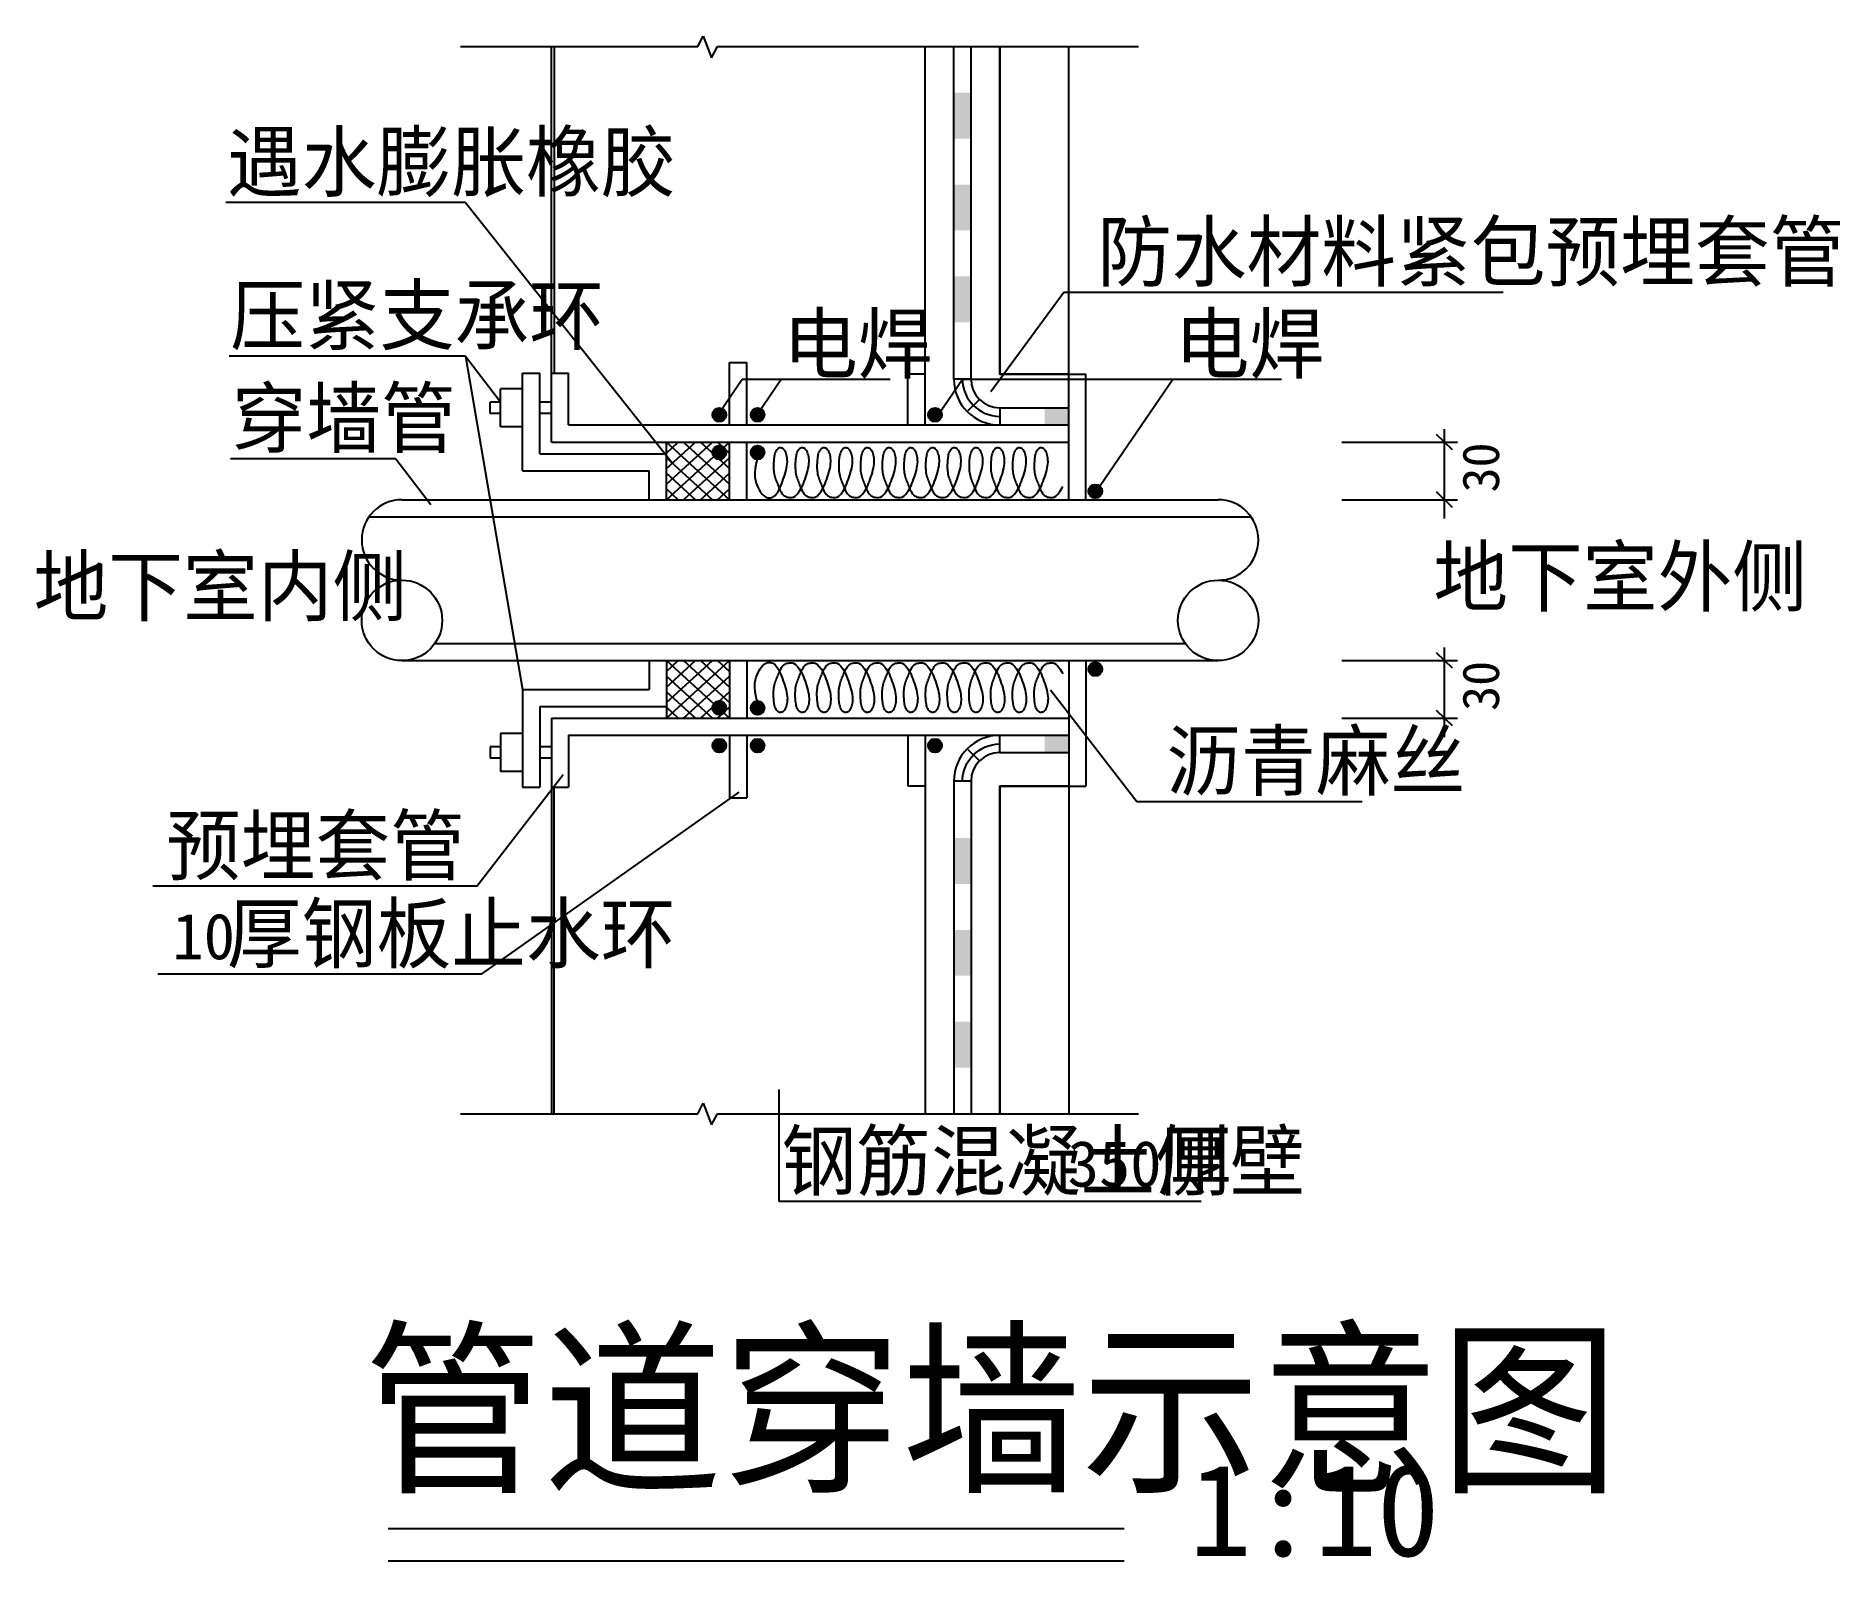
# Model space of a CAD drawing. Header units: metres. Extents: x 3353978 to 3369669, y 2252003 to 2265270.
import ezdxf

# ---------------------------------------------------------------- set-up
doc = ezdxf.new("R2010")
doc.units = ezdxf.units.M

msp = doc.modelspace()

# ---------------------------------------------------------------- texts
for s, height, p in [('遇水膨胀橡胶', 500, (3355639.65, 2263926.3)), ('防水材料紧包预埋套管', 500, (3363207.53, 2263145.01)), ('压紧支承环', 500, (3355667.45, 2262591.06)), ('电焊', 500, (3360475.42, 2262344.75)), ('电焊', 500, (3363881.88, 2262344.75)), ('穿墙管', 500, (3355679.7, 2261697.27)), ('地下室内侧', 500, (3353956.83, 2260233.45)), ('地下室外侧', 500, (3366132.23, 2260317.35)), ('沥青麻丝', 500, (3363809.45, 2258715.88)), ('预埋套管', 500, (3355108.89, 2257978.4)), ('厚钢板止水环', 500, (3355639.41, 2257212.86)), ('10', 400, (3355164.18, 2257237.62)), ('钢筋混凝土侧壁', 500, (3360462.9, 2255235.09)), ('350', 400, (3362951.46, 2255259.84)), ('厚', 500, (3363729.97, 2255235.09)), ('管道穿墙示意图', 1200, (3356828.45, 2252723.37)), ('1:10', 800, (3364008.71, 2252045.64))]:
    msp.add_text(s, height=height).set_placement(p)
for p in [(3366703.75, 2261299.05), (3366703.75, 2259399.05)]:
    msp.add_text('30', height=320, rotation=90).set_placement(p)

# ---------------------------------------------------------------- linework, layer by layer
for p, q in [((3359732.94, 2265178.68), (3359781.42, 2265270.2)), ((3359781.42, 2265270.2), (3359854.6, 2265081.81)), ((3357670.74, 2265178.68), (3359732.94, 2265178.68)), ((3358460.58, 2261736.36), (3358460.58, 2265178.68)), ((3359854.6, 2265081.81), (3359906.66, 2265178.68)), ((3359906.66, 2265178.68), (3363568.82, 2265178.68)), ((3361710.58, 2261886.36), (3361710.58, 2265178.68)), ((3361960.58, 2262286.36), (3361960.58, 2265178.68)), ((3362110.58, 2262286.36), (3362110.58, 2265178.68)), ((3362360.58, 2262329.04), (3362360.58, 2265178.68)), ((3362960.58, 2261236.36), (3362960.58, 2265178.68)), ((3357713.8, 2263821.29), (3355628.8, 2263821.29)), ((3357713.8, 2263821.29), (3359512.59, 2261553.93)), ((3362918.19, 2263040.38), (3362284.32, 2262175.57)), ((3366739.44, 2263040.38), (3362918.19, 2263040.38)), ((3357713.8, 2262486.06), (3355656.61, 2262486.06)), ((3357713.8, 2262486.06), (3358018.66, 2262088.11)), ((3357713.8, 2262486.06), (3358210.58, 2259586.36)), ((3360010.58, 2261886.36), (3360010.58, 2262430.29)), ((3360010.58, 2262430.29), (3360160.58, 2262430.29)), ((3360160.58, 2261886.36), (3360160.58, 2262430.29)), ((3358210.58, 2261486.36), (3358210.58, 2262336.36)), ((3358210.58, 2262336.36), (3358360.58, 2262336.36)), ((3358360.58, 2261636.36), (3358360.58, 2262336.36)), ((3358460.58, 2262336.36), (3358610.58, 2262336.36)), ((3358610.58, 2261886.36), (3358610.58, 2262336.36)), ((3360121.11, 2262282.35), (3359912.04, 2261975.84)), ((3361406.17, 2262282.35), (3360121.11, 2262282.35)), ((3360459.12, 2262282.35), (3360250.05, 2261975.84)), ((3361560.58, 2261886.36), (3361560.58, 2262329.04)), ((3361710.58, 2262329.04), (3361560.58, 2262329.04)), ((3362035.8, 2262282.35), (3361830.13, 2261980.84)), ((3362110.58, 2262286.36), (3361960.58, 2262286.36)), ((3363937.38, 2262282.35), (3362035.8, 2262282.35)), ((3362960.58, 2262329.04), (3362360.58, 2262329.04)), ((3362960.58, 2262329.04), (3363110.58, 2262329.04)), ((3363110.58, 2261236.36), (3363110.58, 2262329.04)), ((3363865.58, 2262282.35), (3363191.87, 2261294.69)), ((3364812.63, 2262282.35), (3363865.58, 2262282.35)), ((3357927.75, 2261986.36), (3357927.75, 2262086.36)), ((3358018.66, 2262086.36), (3357927.75, 2262086.36)), ((3358018.66, 2261870.27), (3358018.66, 2262202.45)), ((3358210.58, 2262202.45), (3358018.66, 2262202.45)), ((3358460.58, 2262086.36), (3358360.58, 2262086.36)), ((3362183.81, 2262109.58), (3362077.74, 2262003.52)), ((3358018.66, 2261986.36), (3357927.75, 2261986.36)), ((3358460.58, 2261986.36), (3358360.58, 2261986.36)), ((3359861.24, 2261975.84), (3359861.24, 2261975.84)), ((3359861.24, 2261975.84), (3359981.42, 2261975.84)), ((3359861.45, 2261980.84), (3359981.21, 2261980.84)), ((3359861.45, 2261970.84), (3359981.21, 2261970.84)), ((3359862.08, 2261985.84), (3359980.58, 2261985.84)), ((3359862.08, 2261965.84), (3359980.58, 2261965.84)), ((3359863.15, 2261990.84), (3359979.52, 2261990.84)), ((3359863.15, 2261960.84), (3359979.52, 2261960.84)), ((3359864.67, 2261995.84), (3359977.99, 2261995.84)), ((3359864.67, 2261955.84), (3359977.99, 2261955.84)), ((3359866.69, 2262000.84), (3359975.97, 2262000.84)), ((3359866.69, 2261950.84), (3359975.97, 2261950.84)), ((3359869.27, 2262005.84), (3359973.39, 2262005.84)), ((3359869.27, 2261945.84), (3359973.39, 2261945.84)), ((3359872.49, 2262010.84), (3359970.17, 2262010.84)), ((3359872.49, 2261940.84), (3359970.17, 2261940.84)), ((3359876.49, 2262015.84), (3359966.17, 2262015.84)), ((3359876.49, 2261935.84), (3359966.17, 2261935.84)), ((3359881.51, 2262020.84), (3359961.15, 2262020.84)), ((3359881.51, 2261930.84), (3359961.15, 2261930.84)), ((3359888.01, 2262025.84), (3359954.66, 2262025.84)), ((3359888.01, 2261925.84), (3359954.66, 2261925.84)), ((3359897.13, 2262030.84), (3359945.53, 2262030.84)), ((3359897.13, 2261920.84), (3359945.53, 2261920.84)), ((3360194.13, 2261975.84), (3360194.13, 2261975.84)), ((3360194.13, 2261975.84), (3360314.3, 2261975.84)), ((3360194.34, 2261980.84), (3360314.09, 2261980.84)), ((3360194.34, 2261970.84), (3360314.09, 2261970.84)), ((3360194.96, 2261985.84), (3360313.46, 2261985.84)), ((3360194.96, 2261965.84), (3360313.46, 2261965.84)), ((3360196.03, 2261990.84), (3360312.4, 2261990.84)), ((3360196.03, 2261960.84), (3360312.4, 2261960.84)), ((3360197.55, 2261995.84), (3360310.88, 2261995.84)), ((3360197.55, 2261955.84), (3360310.88, 2261955.84)), ((3360199.57, 2262000.84), (3360308.86, 2262000.84)), ((3360199.57, 2261950.84), (3360308.86, 2261950.84)), ((3360202.15, 2262005.84), (3360306.28, 2262005.84)), ((3360202.15, 2261945.84), (3360306.28, 2261945.84)), ((3360205.37, 2262010.84), (3360303.06, 2262010.84)), ((3360205.37, 2261940.84), (3360303.06, 2261940.84)), ((3360209.38, 2262015.84), (3360299.05, 2262015.84)), ((3360209.38, 2261935.84), (3360299.05, 2261935.84)), ((3360214.4, 2262020.84), (3360294.03, 2262020.84)), ((3360214.4, 2261930.84), (3360294.03, 2261930.84)), ((3360220.89, 2262025.84), (3360287.54, 2262025.84)), ((3360220.89, 2261925.84), (3360287.54, 2261925.84)), ((3360230.02, 2262030.84), (3360278.41, 2262030.84)), ((3360230.02, 2261920.84), (3360278.41, 2261920.84)), ((3361737.25, 2261975.84), (3361857.43, 2261975.84)), ((3361737.25, 2261975.84), (3361737.25, 2261975.84)), ((3361737.46, 2261980.84), (3361857.22, 2261980.84)), ((3361737.46, 2261970.84), (3361857.22, 2261970.84)), ((3361738.09, 2261985.84), (3361856.59, 2261985.84)), ((3361738.09, 2261965.84), (3361856.59, 2261965.84)), ((3361739.16, 2261990.84), (3361855.53, 2261990.84)), ((3361739.16, 2261960.84), (3361855.53, 2261960.84)), ((3361740.68, 2261995.84), (3361854, 2261995.84)), ((3361740.68, 2261955.84), (3361854, 2261955.84)), ((3361742.7, 2262000.84), (3361851.98, 2262000.84)), ((3361742.7, 2261950.84), (3361851.98, 2261950.84)), ((3361745.28, 2262005.84), (3361849.4, 2262005.84)), ((3361745.28, 2261945.84), (3361849.4, 2261945.84)), ((3361748.5, 2262010.84), (3361846.18, 2262010.84)), ((3361748.5, 2261940.84), (3361846.18, 2261940.84)), ((3361752.5, 2262015.84), (3361842.18, 2262015.84)), ((3361752.5, 2261935.84), (3361842.18, 2261935.84)), ((3361757.52, 2262020.84), (3361837.16, 2262020.84)), ((3361757.52, 2261930.84), (3361837.16, 2261930.84)), ((3361764.02, 2262025.84), (3361830.67, 2262025.84)), ((3361764.02, 2261925.84), (3361830.67, 2261925.84)), ((3361773.14, 2262030.84), (3361821.54, 2262030.84)), ((3361773.14, 2261920.84), (3361821.54, 2261920.84)), ((3362360.58, 2262036.36), (3362960.58, 2262036.36)), ((3362360.58, 2262036.36), (3362360.58, 2261886.36)), ((3358210.58, 2261870.27), (3358018.66, 2261870.27)), ((3358610.58, 2261886.36), (3362960.58, 2261886.36)), ((3362360.58, 2261886.36), (3362960.58, 2261886.36)), ((3366225.3, 2261851.19), (3366225.3, 2261071.74)), ((3358360.58, 2261636.36), (3359460.58, 2261636.36)), ((3358460.58, 2261736.36), (3362960.58, 2261736.36)), ((3359460.58, 2261236.36), (3359460.58, 2261736.36)), ((3359460.58, 2261736.36), (3360010.58, 2261236.36)), ((3359460.58, 2261236.36), (3360010.58, 2261736.36)), ((3359460.58, 2261371.51), (3359861.92, 2261736.36)), ((3359460.58, 2261506.65), (3359713.26, 2261736.36)), ((3359460.58, 2261641.8), (3359564.6, 2261736.36)), ((3359460.58, 2261601.21), (3359861.92, 2261236.36)), ((3359609.24, 2261736.36), (3360010.58, 2261371.51)), ((3359609.24, 2261236.36), (3360010.58, 2261601.21)), ((3359757.9, 2261736.36), (3360010.58, 2261506.65)), ((3359861.24, 2261647.62), (3359861.24, 2261647.62)), ((3359861.24, 2261647.62), (3359981.42, 2261647.62)), ((3359861.45, 2261652.62), (3359981.21, 2261652.62)), ((3359861.45, 2261642.62), (3359981.21, 2261642.62)), ((3359862.08, 2261657.62), (3359980.58, 2261657.62)), ((3359862.08, 2261637.62), (3359980.58, 2261637.62)), ((3359863.15, 2261662.62), (3359979.52, 2261662.62)), ((3359863.15, 2261632.62), (3359979.52, 2261632.62)), ((3359864.67, 2261667.62), (3359977.99, 2261667.62)), ((3359864.67, 2261627.62), (3359977.99, 2261627.62)), ((3359866.69, 2261672.62), (3359975.97, 2261672.62)), ((3359866.69, 2261622.62), (3359975.97, 2261622.62)), ((3359869.27, 2261677.62), (3359973.39, 2261677.62)), ((3359869.27, 2261617.62), (3359973.39, 2261617.62)), ((3359872.49, 2261682.62), (3359970.17, 2261682.62)), ((3359872.49, 2261612.62), (3359970.17, 2261612.62)), ((3359876.49, 2261687.62), (3359966.17, 2261687.62)), ((3359876.49, 2261607.62), (3359966.17, 2261607.62)), ((3359881.51, 2261692.62), (3359961.15, 2261692.62)), ((3359881.51, 2261602.62), (3359961.15, 2261602.62)), ((3359888.01, 2261697.62), (3359954.66, 2261697.62)), ((3359888.01, 2261597.62), (3359954.66, 2261597.62)), ((3359897.13, 2261702.62), (3359945.53, 2261702.62)), ((3359906.57, 2261736.36), (3360010.58, 2261641.8)), ((3360010.58, 2261236.36), (3360010.58, 2261736.36)), ((3360160.58, 2261236.36), (3360160.58, 2261736.36)), ((3360194.13, 2261647.62), (3360314.3, 2261647.62)), ((3360194.13, 2261647.62), (3360194.13, 2261647.62)), ((3360194.34, 2261652.62), (3360314.09, 2261652.62)), ((3360194.34, 2261642.62), (3360314.09, 2261642.62)), ((3360194.96, 2261657.62), (3360313.46, 2261657.62)), ((3360194.96, 2261637.62), (3360313.46, 2261637.62)), ((3360196.03, 2261662.62), (3360312.4, 2261662.62)), ((3360196.03, 2261632.62), (3360312.4, 2261632.62)), ((3360197.55, 2261667.62), (3360310.88, 2261667.62)), ((3360197.55, 2261627.62), (3360310.88, 2261627.62)), ((3360199.57, 2261672.62), (3360308.86, 2261672.62)), ((3360199.57, 2261622.62), (3360308.86, 2261622.62)), ((3360202.15, 2261677.62), (3360306.28, 2261677.62)), ((3360202.15, 2261617.62), (3360306.28, 2261617.62)), ((3360205.37, 2261682.62), (3360303.06, 2261682.62)), ((3360205.37, 2261612.62), (3360303.06, 2261612.62)), ((3360209.38, 2261687.62), (3360299.05, 2261687.62)), ((3360209.38, 2261607.62), (3360299.05, 2261607.62)), ((3360214.4, 2261692.62), (3360294.03, 2261692.62)), ((3360214.4, 2261602.62), (3360294.03, 2261602.62)), ((3360220.89, 2261697.62), (3360287.54, 2261697.62)), ((3360220.89, 2261597.62), (3360287.54, 2261597.62)), ((3360230.02, 2261702.62), (3360278.41, 2261702.62)), ((3365335.96, 2261736.36), (3366341.67, 2261736.36)), ((3357107.73, 2261592.27), (3355668.85, 2261592.27)), ((3357107.73, 2261592.27), (3357412.6, 2261194.32)), ((3358210.58, 2261486.36), (3359310.58, 2261486.36)), ((3359310.58, 2261236.36), (3359310.58, 2261486.36)), ((3359460.58, 2261466.07), (3359713.26, 2261236.36)), ((3359757.9, 2261236.36), (3360010.58, 2261466.07)), ((3359897.13, 2261592.62), (3359945.53, 2261592.62)), ((3360230.02, 2261592.62), (3360278.41, 2261592.62)), ((3359460.58, 2261330.92), (3359564.6, 2261236.36)), ((3359906.57, 2261236.36), (3360010.58, 2261330.92)), ((3363131.78, 2261309.69), (3363131.78, 2261309.69)), ((3363131.78, 2261309.69), (3363251.96, 2261309.69)), ((3363131.99, 2261314.69), (3363251.75, 2261314.69)), ((3363131.99, 2261304.69), (3363251.75, 2261304.69)), ((3363132.62, 2261319.69), (3363251.12, 2261319.69)), ((3363132.62, 2261299.69), (3363251.12, 2261299.69)), ((3363133.69, 2261324.69), (3363250.06, 2261324.69)), ((3363133.69, 2261294.69), (3363250.06, 2261294.69)), ((3363135.21, 2261329.69), (3363248.53, 2261329.69)), ((3363135.21, 2261289.69), (3363248.53, 2261289.69)), ((3363137.23, 2261334.69), (3363246.51, 2261334.69)), ((3363137.23, 2261284.69), (3363246.51, 2261284.69)), ((3363139.81, 2261339.69), (3363243.94, 2261339.69)), ((3363139.81, 2261279.69), (3363243.94, 2261279.69)), ((3363143.03, 2261344.69), (3363240.72, 2261344.69)), ((3363147.03, 2261349.69), (3363236.71, 2261349.69)), ((3363152.05, 2261354.69), (3363231.69, 2261354.69)), ((3363158.55, 2261359.69), (3363225.2, 2261359.69)), ((3363167.67, 2261364.69), (3363216.07, 2261364.69)), ((3357160.58, 2261236.36), (3359460.58, 2261236.36)), ((3359460.58, 2261236.36), (3364260.58, 2261236.36)), ((3363143.03, 2261274.69), (3363240.72, 2261274.69)), ((3363147.03, 2261269.69), (3363236.71, 2261269.69)), ((3363152.05, 2261264.69), (3363231.69, 2261264.69)), ((3363158.55, 2261259.69), (3363225.2, 2261259.69)), ((3363167.67, 2261254.69), (3363216.07, 2261254.69)), ((3365335.96, 2261236.36), (3366341.67, 2261236.36)), ((3356873.36, 2261086.36), (3364547.81, 2261086.36)), ((3357447.81, 2259986.36), (3363973.36, 2259986.36)), ((3366225.3, 2259951.19), (3366225.3, 2259171.74)), ((3357160.58, 2259836.36), (3364260.58, 2259836.36)), ((3357160.58, 2259836.36), (3359460.58, 2259836.36)), ((3359310.58, 2259836.36), (3359310.58, 2259586.36)), ((3359460.58, 2259471.51), (3359861.92, 2259836.36)), ((3359460.58, 2259606.65), (3359713.26, 2259836.36)), ((3359460.58, 2259741.8), (3359564.6, 2259836.36)), ((3359460.58, 2259836.36), (3360010.58, 2259336.36)), ((3359460.58, 2259336.36), (3360010.58, 2259836.36)), ((3359460.58, 2259836.36), (3359460.58, 2259336.36)), ((3359609.24, 2259836.36), (3360010.58, 2259471.51)), ((3359757.9, 2259836.36), (3360010.58, 2259606.65)), ((3359906.57, 2259836.36), (3360010.58, 2259741.8)), ((3360010.58, 2259836.36), (3360010.58, 2259336.36)), ((3360160.58, 2259836.36), (3360160.58, 2259336.36)), ((3362960.58, 2259836.36), (3362960.58, 2255894.03)), ((3363110.58, 2259836.36), (3363110.58, 2258743.68)), ((3363131.78, 2259763.03), (3363251.96, 2259763.03)), ((3363131.78, 2259763.03), (3363131.78, 2259763.03)), ((3363131.99, 2259768.03), (3363251.75, 2259768.03)), ((3363131.99, 2259758.03), (3363251.75, 2259758.03)), ((3363132.62, 2259773.03), (3363251.12, 2259773.03)), ((3363132.62, 2259753.03), (3363251.12, 2259753.03)), ((3363133.69, 2259778.03), (3363250.06, 2259778.03)), ((3363133.69, 2259748.03), (3363250.06, 2259748.03)), ((3363135.21, 2259783.03), (3363248.53, 2259783.03)), ((3363135.21, 2259743.03), (3363248.53, 2259743.03)), ((3363137.23, 2259788.03), (3363246.51, 2259788.03)), ((3363137.23, 2259738.03), (3363246.51, 2259738.03)), ((3363139.81, 2259793.03), (3363243.94, 2259793.03)), ((3363139.81, 2259733.03), (3363243.94, 2259733.03)), ((3363143.03, 2259798.03), (3363240.72, 2259798.03)), ((3363143.03, 2259728.03), (3363240.72, 2259728.03)), ((3363147.03, 2259803.03), (3363236.71, 2259803.03)), ((3363147.03, 2259723.03), (3363236.71, 2259723.03)), ((3363152.05, 2259808.03), (3363231.69, 2259808.03)), ((3363152.05, 2259718.03), (3363231.69, 2259718.03)), ((3363158.55, 2259813.03), (3363225.2, 2259813.03)), ((3363158.55, 2259713.03), (3363225.2, 2259713.03)), ((3363167.67, 2259818.03), (3363216.07, 2259818.03)), ((3365335.96, 2259836.36), (3366341.67, 2259836.36)), ((3358210.58, 2259586.36), (3359310.58, 2259586.36)), ((3358210.58, 2259586.36), (3358210.58, 2258736.36)), ((3359460.58, 2259701.21), (3359861.92, 2259336.36)), ((3359460.58, 2259566.07), (3359713.26, 2259336.36)), ((3359609.24, 2259336.36), (3360010.58, 2259701.21)), ((3359757.9, 2259336.36), (3360010.58, 2259566.07)), ((3363552.15, 2258606.77), (3362801.12, 2259580.21)), ((3363167.67, 2259708.03), (3363216.07, 2259708.03)), ((3358360.58, 2259436.36), (3359460.58, 2259436.36)), ((3358360.58, 2259436.36), (3358360.58, 2258736.36)), ((3359460.58, 2259430.92), (3359564.6, 2259336.36)), ((3359861.24, 2259425.1), (3359981.42, 2259425.1)), ((3359861.24, 2259425.1), (3359861.24, 2259425.1)), ((3359861.45, 2259430.1), (3359981.21, 2259430.1)), ((3359861.45, 2259420.1), (3359981.21, 2259420.1)), ((3359862.08, 2259435.1), (3359980.58, 2259435.1)), ((3359862.08, 2259415.1), (3359980.58, 2259415.1)), ((3359863.15, 2259440.1), (3359979.52, 2259440.1)), ((3359863.15, 2259410.1), (3359979.52, 2259410.1)), ((3359864.67, 2259445.1), (3359977.99, 2259445.1)), ((3359864.67, 2259405.1), (3359977.99, 2259405.1)), ((3359866.69, 2259450.1), (3359975.97, 2259450.1)), ((3359866.69, 2259400.1), (3359975.97, 2259400.1)), ((3359869.27, 2259455.1), (3359973.39, 2259455.1)), ((3359872.49, 2259460.1), (3359970.17, 2259460.1)), ((3359876.49, 2259465.1), (3359966.17, 2259465.1)), ((3359881.51, 2259470.1), (3359961.15, 2259470.1)), ((3359888.01, 2259475.1), (3359954.66, 2259475.1)), ((3359897.13, 2259480.1), (3359945.53, 2259480.1)), ((3359906.57, 2259336.36), (3360010.58, 2259430.92)), ((3360194.13, 2259425.1), (3360194.13, 2259425.1)), ((3360194.13, 2259425.1), (3360314.3, 2259425.1)), ((3360194.34, 2259430.1), (3360314.09, 2259430.1)), ((3360194.34, 2259420.1), (3360314.09, 2259420.1)), ((3360194.96, 2259435.1), (3360313.46, 2259435.1)), ((3360194.96, 2259415.1), (3360313.46, 2259415.1)), ((3360196.03, 2259440.1), (3360312.4, 2259440.1)), ((3360196.03, 2259410.1), (3360312.4, 2259410.1)), ((3360197.55, 2259445.1), (3360310.88, 2259445.1)), ((3360197.55, 2259405.1), (3360310.88, 2259405.1)), ((3360199.57, 2259450.1), (3360308.86, 2259450.1)), ((3360199.57, 2259400.1), (3360308.86, 2259400.1)), ((3360202.15, 2259455.1), (3360306.28, 2259455.1)), ((3360205.37, 2259460.1), (3360303.06, 2259460.1)), ((3360209.38, 2259465.1), (3360299.05, 2259465.1)), ((3360214.4, 2259470.1), (3360294.03, 2259470.1)), ((3360220.89, 2259475.1), (3360287.54, 2259475.1)), ((3360230.02, 2259480.1), (3360278.41, 2259480.1)), ((3358460.58, 2259336.36), (3362960.58, 2259336.36)), ((3358460.58, 2259336.36), (3358460.58, 2255894.03)), ((3359869.27, 2259395.1), (3359973.39, 2259395.1)), ((3359872.49, 2259390.1), (3359970.17, 2259390.1)), ((3359876.49, 2259385.1), (3359966.17, 2259385.1)), ((3359881.51, 2259380.1), (3359961.15, 2259380.1)), ((3359888.01, 2259375.1), (3359954.66, 2259375.1)), ((3359897.13, 2259370.1), (3359945.53, 2259370.1)), ((3360202.15, 2259395.1), (3360306.28, 2259395.1)), ((3360205.37, 2259390.1), (3360303.06, 2259390.1)), ((3360209.38, 2259385.1), (3360299.05, 2259385.1)), ((3360214.4, 2259380.1), (3360294.03, 2259380.1)), ((3360220.89, 2259375.1), (3360287.54, 2259375.1)), ((3360230.02, 2259370.1), (3360278.41, 2259370.1)), ((3365335.96, 2259336.36), (3366341.67, 2259336.36)), ((3358018.66, 2259086.36), (3357927.75, 2259086.36)), ((3357927.75, 2259086.36), (3357927.75, 2258986.36)), ((3358210.58, 2259202.45), (3358018.66, 2259202.45)), ((3358018.66, 2259202.45), (3358018.66, 2258870.27)), ((3358460.58, 2259086.36), (3358360.58, 2259086.36)), ((3358610.58, 2259186.36), (3362960.58, 2259186.36)), ((3358610.58, 2259186.36), (3358610.58, 2258736.36)), ((3359861.24, 2259096.87), (3359861.24, 2259096.87)), ((3359861.24, 2259096.87), (3359981.42, 2259096.87)), ((3359861.45, 2259101.87), (3359981.21, 2259101.87)), ((3359861.45, 2259091.87), (3359981.21, 2259091.87)), ((3359862.08, 2259106.87), (3359980.58, 2259106.87)), ((3359862.08, 2259086.87), (3359980.58, 2259086.87)), ((3359863.15, 2259111.87), (3359979.52, 2259111.87)), ((3359864.67, 2259116.87), (3359977.99, 2259116.87)), ((3359866.69, 2259121.87), (3359975.97, 2259121.87)), ((3359869.27, 2259126.87), (3359973.39, 2259126.87)), ((3359872.49, 2259131.87), (3359970.17, 2259131.87)), ((3359876.49, 2259136.87), (3359966.17, 2259136.87)), ((3359881.51, 2259141.87), (3359961.15, 2259141.87)), ((3359888.01, 2259146.87), (3359954.66, 2259146.87)), ((3359897.13, 2259151.87), (3359945.53, 2259151.87)), ((3360010.58, 2259186.36), (3360010.58, 2258642.43)), ((3360160.58, 2259186.36), (3360160.58, 2258642.43)), ((3360194.13, 2259096.87), (3360314.3, 2259096.87)), ((3360194.13, 2259096.87), (3360194.13, 2259096.87)), ((3360194.34, 2259101.87), (3360314.09, 2259101.87)), ((3360194.34, 2259091.87), (3360314.09, 2259091.87)), ((3360194.96, 2259106.87), (3360313.46, 2259106.87)), ((3360194.96, 2259086.87), (3360313.46, 2259086.87)), ((3360196.03, 2259111.87), (3360312.4, 2259111.87)), ((3360197.55, 2259116.87), (3360310.88, 2259116.87)), ((3360199.57, 2259121.87), (3360308.86, 2259121.87)), ((3360202.15, 2259126.87), (3360306.28, 2259126.87)), ((3360205.37, 2259131.87), (3360303.06, 2259131.87)), ((3360209.38, 2259136.87), (3360299.05, 2259136.87)), ((3360214.4, 2259141.87), (3360294.03, 2259141.87)), ((3360220.89, 2259146.87), (3360287.54, 2259146.87)), ((3360230.02, 2259151.87), (3360278.41, 2259151.87)), ((3361560.58, 2259186.36), (3361560.58, 2258743.68)), ((3361710.58, 2259186.36), (3361710.58, 2255894.03)), ((3361737.25, 2259096.87), (3361737.25, 2259096.87)), ((3361737.25, 2259096.87), (3361857.43, 2259096.87)), ((3361737.46, 2259101.87), (3361857.22, 2259101.87)), ((3361737.46, 2259091.87), (3361857.22, 2259091.87)), ((3361738.09, 2259106.87), (3361856.59, 2259106.87)), ((3361738.09, 2259086.87), (3361856.59, 2259086.87)), ((3361739.16, 2259111.87), (3361855.53, 2259111.87)), ((3361740.68, 2259116.87), (3361854, 2259116.87)), ((3361742.7, 2259121.87), (3361851.98, 2259121.87)), ((3361745.28, 2259126.87), (3361849.4, 2259126.87)), ((3361748.5, 2259131.87), (3361846.18, 2259131.87)), ((3361752.5, 2259136.87), (3361842.18, 2259136.87)), ((3361757.52, 2259141.87), (3361837.16, 2259141.87)), ((3361764.02, 2259146.87), (3361830.67, 2259146.87)), ((3361773.14, 2259151.87), (3361821.54, 2259151.87)), ((3362360.58, 2259036.36), (3362360.58, 2259186.36)), ((3362360.58, 2259186.36), (3362960.58, 2259186.36)), ((3358018.66, 2258986.36), (3357927.75, 2258986.36)), ((3358460.58, 2258986.36), (3358360.58, 2258986.36)), ((3359863.15, 2259081.87), (3359979.52, 2259081.87)), ((3359864.67, 2259076.87), (3359977.99, 2259076.87)), ((3359866.69, 2259071.87), (3359975.97, 2259071.87)), ((3359869.27, 2259066.87), (3359973.39, 2259066.87)), ((3359872.49, 2259061.87), (3359970.17, 2259061.87)), ((3359876.49, 2259056.87), (3359966.17, 2259056.87)), ((3359881.51, 2259051.87), (3359961.15, 2259051.87)), ((3359888.01, 2259046.87), (3359954.66, 2259046.87)), ((3359897.13, 2259041.87), (3359945.53, 2259041.87)), ((3360196.03, 2259081.87), (3360312.4, 2259081.87)), ((3360197.55, 2259076.87), (3360310.88, 2259076.87)), ((3360199.57, 2259071.87), (3360308.86, 2259071.87)), ((3360202.15, 2259066.87), (3360306.28, 2259066.87)), ((3360205.37, 2259061.87), (3360303.06, 2259061.87)), ((3360209.38, 2259056.87), (3360299.05, 2259056.87)), ((3360214.4, 2259051.87), (3360294.03, 2259051.87)), ((3360220.89, 2259046.87), (3360287.54, 2259046.87)), ((3360230.02, 2259041.87), (3360278.41, 2259041.87)), ((3361739.16, 2259081.87), (3361855.53, 2259081.87)), ((3361740.68, 2259076.87), (3361854, 2259076.87)), ((3361742.7, 2259071.87), (3361851.98, 2259071.87)), ((3361745.28, 2259066.87), (3361849.4, 2259066.87)), ((3361748.5, 2259061.87), (3361846.18, 2259061.87)), ((3361752.5, 2259056.87), (3361842.18, 2259056.87)), ((3361757.52, 2259051.87), (3361837.16, 2259051.87)), ((3361764.02, 2259046.87), (3361830.67, 2259046.87)), ((3361773.14, 2259041.87), (3361821.54, 2259041.87)), ((3362183.81, 2258963.14), (3362077.74, 2259069.2)), ((3362360.58, 2259036.36), (3362960.58, 2259036.36)), ((3357811.52, 2257873.4), (3358562.55, 2258846.84)), ((3358210.58, 2258870.27), (3358018.66, 2258870.27)), ((3362110.58, 2258786.36), (3361960.58, 2258786.36)), ((3361960.58, 2258786.36), (3361960.58, 2255894.03)), ((3362110.58, 2258786.36), (3362110.58, 2255894.03)), ((3357853.58, 2257107.86), (3360094.06, 2258691.84)), ((3358210.58, 2258736.36), (3358360.58, 2258736.36)), ((3358460.58, 2258736.36), (3358610.58, 2258736.36)), ((3360010.58, 2258642.43), (3360160.58, 2258642.43)), ((3361710.58, 2258743.68), (3361560.58, 2258743.68)), ((3362960.58, 2258743.68), (3362360.58, 2258743.68)), ((3362360.58, 2258743.68), (3362360.58, 2255894.03)), ((3362960.58, 2258743.68), (3363110.58, 2258743.68)), ((3365512.77, 2258606.77), (3363552.15, 2258606.77)), ((3357811.52, 2257873.4), (3354994.54, 2257873.4)), ((3357853.58, 2257107.86), (3355036.6, 2257107.86)), ((3360441.93, 2255130.75), (3360442.03, 2256104.18)), ((3359732.94, 2255894.03), (3359781.42, 2255985.55)), ((3359781.42, 2255985.55), (3359854.6, 2255797.16)), ((3357670.74, 2255894.03), (3359732.94, 2255894.03)), ((3359854.6, 2255797.16), (3359906.66, 2255894.03)), ((3359906.66, 2255894.03), (3363568.82, 2255894.03)), ((3364112.64, 2255130.75), (3360441.93, 2255130.75))]:
    msp.add_line(p, q)
for points in [[(3358485.73, 2265178.68), (3358485.73, 2262336.36)], [(3361710.58, 2262329.04), (3361710.58, 2265178.68)], [(3362360.58, 2265178.68), (3362360.58, 2262329.04), (3362960.58, 2262329.04), (3362960.58, 2265178.68)], [(3366157.27, 2261806.5), (3366296.87, 2261672.35)], [(3360285.17, 2261684.01), (3360259.81, 2261614.79), (3360242.93, 2261556.19), (3360233.29, 2261507), (3360229.69, 2261465.96), (3360230.9, 2261431.84), (3360235.72, 2261403.41), (3360242.92, 2261379.43), (3360251.29, 2261358.67), (3360259.81, 2261340.07), (3360268.34, 2261323.41), (3360276.94, 2261308.62), (3360285.66, 2261295.65), (3360294.56, 2261284.45), (3360303.71, 2261274.97), (3360313.15, 2261267.15), (3360322.95, 2261260.95), (3360333.14, 2261256.33), (3360343.63, 2261253.33), (3360354.3, 2261252.03), (3360365.04, 2261252.48), (3360375.72, 2261254.76), (3360386.24, 2261258.92), (3360396.46, 2261265.03), (3360406.29, 2261273.17), (3360415.62, 2261283.33), (3360424.48, 2261295.37), (3360432.93, 2261309.08), (3360441.01, 2261324.24), (3360448.78, 2261340.66), (3360456.29, 2261358.11), (3360463.59, 2261376.4), (3360470.73, 2261395.31), (3360477.74, 2261414.64), (3360484.5, 2261434.24), (3360490.87, 2261453.94), (3360496.71, 2261473.59), (3360501.86, 2261493.03), (3360506.2, 2261512.11), (3360509.58, 2261530.66), (3360511.85, 2261548.54), (3360512.91, 2261565.6), (3360512.84, 2261581.77), (3360511.75, 2261596.97), (3360509.76, 2261611.14), (3360507, 2261624.22), (3360503.56, 2261636.14), (3360499.59, 2261646.84), (3360495.18, 2261656.25), (3360490.45, 2261664.33), (3360485.44, 2261671.1), (3360480.2, 2261676.63), (3360474.76, 2261680.96), (3360469.17, 2261684.14), (3360463.46, 2261686.23), (3360457.67, 2261687.28), (3360451.84, 2261687.34), (3360446.02, 2261686.46), (3360440.26, 2261684.64), (3360434.64, 2261681.88), (3360429.2, 2261678.18), (3360424.03, 2261673.55), (3360419.19, 2261667.98), (3360414.73, 2261661.47), (3360410.73, 2261654.03), (3360407.24, 2261645.66), (3360404.22, 2261636.44), (3360401.65, 2261626.43), (3360399.48, 2261615.72), (3360397.68, 2261604.39), (3360396.2, 2261592.51), (3360395.01, 2261580.16), (3360394.07, 2261567.42), (3360393.35, 2261554.37), (3360392.88, 2261541.08), (3360392.74, 2261527.64), (3360392.95, 2261514.12), (3360393.59, 2261500.6), (3360394.69, 2261487.16), (3360396.31, 2261473.87), (3360398.51, 2261460.82), (3360401.31, 2261448.07), (3360404.64, 2261435.59), (3360408.41, 2261423.38), (3360412.54, 2261411.41), (3360416.92, 2261399.64), (3360421.48, 2261388.06), (3360426.11, 2261376.63), (3360430.73, 2261365.33), (3360435.27, 2261354.15), (3360439.76, 2261343.19), (3360444.25, 2261332.54), (3360448.79, 2261322.3), (3360453.43, 2261312.58), (3360458.23, 2261303.49), (3360463.24, 2261295.13), (3360468.51, 2261287.6), (3360474.1, 2261280.98), (3360480.09, 2261275.23), (3360486.58, 2261270.29), (3360493.65, 2261266.09), (3360501.4, 2261262.56), (3360509.92, 2261259.65), (3360519.3, 2261257.28), (3360529.62, 2261255.4), (3360541, 2261254.19), (3360553.51, 2261254.91), (3360567.28, 2261259.07), (3360582.4, 2261268.17), (3360598.98, 2261283.72), (3360617.13, 2261307.24), (3360636.93, 2261340.23), (3360641.84, 2261350.22)], [(3360641.84, 2261350.22), (3360645.23, 2261358.11), (3360652.53, 2261376.4), (3360659.68, 2261395.31), (3360666.68, 2261414.64), (3360673.44, 2261434.24), (3360679.81, 2261453.94), (3360685.65, 2261473.59), (3360690.81, 2261493.03), (3360695.15, 2261512.11), (3360698.52, 2261530.66), (3360700.79, 2261548.54), (3360701.85, 2261565.6), (3360701.78, 2261581.77), (3360700.69, 2261596.97), (3360698.7, 2261611.14), (3360695.94, 2261624.22), (3360692.51, 2261636.14), (3360688.53, 2261646.84), (3360684.12, 2261656.25), (3360679.39, 2261664.33), (3360674.38, 2261671.1), (3360669.14, 2261676.63), (3360663.7, 2261680.96), (3360658.11, 2261684.14), (3360652.4, 2261686.23), (3360646.61, 2261687.28), (3360640.79, 2261687.34), (3360634.96, 2261686.46), (3360629.21, 2261684.64), (3360623.58, 2261681.88), (3360618.15, 2261678.18), (3360612.98, 2261673.55), (3360608.13, 2261667.98), (3360603.67, 2261661.47), (3360599.68, 2261654.03), (3360596.18, 2261645.66), (3360593.16, 2261636.44), (3360590.59, 2261626.43), (3360588.42, 2261615.72), (3360586.62, 2261604.39), (3360585.14, 2261592.51), (3360583.95, 2261580.16), (3360583.01, 2261567.42), (3360582.29, 2261554.37), (3360581.83, 2261541.08), (3360581.68, 2261527.64), (3360581.9, 2261514.12), (3360582.53, 2261500.6), (3360583.63, 2261487.16), (3360585.26, 2261473.87), (3360587.45, 2261460.82), (3360590.25, 2261448.07), (3360593.58, 2261435.59), (3360597.36, 2261423.38), (3360601.48, 2261411.41), (3360605.87, 2261399.64), (3360610.42, 2261388.06), (3360615.06, 2261376.63), (3360619.68, 2261365.33), (3360624.22, 2261354.15), (3360628.7, 2261343.19), (3360633.19, 2261332.54), (3360637.73, 2261322.3), (3360642.38, 2261312.58), (3360647.18, 2261303.49), (3360652.18, 2261295.13), (3360657.45, 2261287.6), (3360663.04, 2261280.98), (3360669.03, 2261275.23), (3360675.52, 2261270.29), (3360682.59, 2261266.09), (3360690.34, 2261262.56), (3360698.86, 2261259.65), (3360708.24, 2261257.28), (3360718.57, 2261255.4), (3360729.94, 2261254.19), (3360742.46, 2261254.91), (3360756.22, 2261259.07), (3360771.35, 2261268.17), (3360787.93, 2261283.72), (3360806.07, 2261307.24), (3360825.88, 2261340.23), (3360830.78, 2261350.22)], [(3360830.78, 2261350.22), (3360834.17, 2261358.11), (3360841.47, 2261376.4), (3360848.62, 2261395.31), (3360855.63, 2261414.64), (3360862.39, 2261434.24), (3360868.76, 2261453.94), (3360874.59, 2261473.59), (3360879.75, 2261493.03), (3360884.09, 2261512.11), (3360887.46, 2261530.66), (3360889.73, 2261548.54), (3360890.79, 2261565.6), (3360890.72, 2261581.77), (3360889.63, 2261596.97), (3360887.65, 2261611.14), (3360884.88, 2261624.22), (3360881.45, 2261636.14), (3360877.47, 2261646.84), (3360873.06, 2261656.25), (3360868.33, 2261664.33), (3360863.32, 2261671.1), (3360858.08, 2261676.63), (3360852.65, 2261680.96), (3360847.05, 2261684.14), (3360841.34, 2261686.23), (3360835.56, 2261687.28), (3360829.73, 2261687.34), (3360823.91, 2261686.46), (3360818.15, 2261684.64), (3360812.52, 2261681.88), (3360807.09, 2261678.18), (3360801.92, 2261673.55), (3360797.07, 2261667.98), (3360792.62, 2261661.47), (3360788.62, 2261654.03), (3360785.12, 2261645.66), (3360782.11, 2261636.44), (3360779.54, 2261626.43), (3360777.37, 2261615.72), (3360775.56, 2261604.39), (3360774.09, 2261592.51), (3360772.89, 2261580.16), (3360771.95, 2261567.42), (3360771.23, 2261554.37), (3360770.77, 2261541.08), (3360770.62, 2261527.64), (3360770.84, 2261514.12), (3360771.47, 2261500.6), (3360772.58, 2261487.16), (3360774.2, 2261473.87), (3360776.4, 2261460.82), (3360779.19, 2261448.07), (3360782.52, 2261435.59), (3360786.3, 2261423.38), (3360790.42, 2261411.41), (3360794.81, 2261399.64), (3360799.36, 2261388.06), (3360804, 2261376.63), (3360808.62, 2261365.33), (3360813.16, 2261354.15), (3360817.65, 2261343.19), (3360822.13, 2261332.54), (3360826.67, 2261322.3), (3360831.32, 2261312.58), (3360836.12, 2261303.49), (3360841.13, 2261295.13), (3360846.4, 2261287.6), (3360851.98, 2261280.98), (3360857.98, 2261275.23), (3360864.46, 2261270.29), (3360871.54, 2261266.09), (3360879.29, 2261262.56), (3360887.8, 2261259.65), (3360897.18, 2261257.28), (3360907.51, 2261255.4), (3360918.88, 2261254.19), (3360931.4, 2261254.91), (3360945.17, 2261259.07), (3360960.29, 2261268.17), (3360976.87, 2261283.72), (3360995.01, 2261307.24), (3361014.82, 2261340.23), (3361019.72, 2261350.22)], [(3361019.72, 2261350.22), (3361023.12, 2261358.11), (3361030.42, 2261376.4), (3361037.56, 2261395.31), (3361044.57, 2261414.64), (3361051.33, 2261434.24), (3361057.7, 2261453.94), (3361063.53, 2261473.59), (3361068.69, 2261493.03), (3361073.03, 2261512.11), (3361076.41, 2261530.66), (3361078.67, 2261548.54), (3361079.73, 2261565.6), (3361079.66, 2261581.77), (3361078.58, 2261596.97), (3361076.59, 2261611.14), (3361073.82, 2261624.22), (3361070.39, 2261636.14), (3361066.41, 2261646.84), (3361062.01, 2261656.25), (3361057.27, 2261664.33), (3361052.27, 2261671.1), (3361047.03, 2261676.63), (3361041.59, 2261680.96), (3361036, 2261684.14), (3361030.29, 2261686.23), (3361024.5, 2261687.28), (3361018.67, 2261687.34), (3361012.85, 2261686.46), (3361007.09, 2261684.64), (3361001.47, 2261681.88), (3360996.03, 2261678.18), (3360990.86, 2261673.55), (3360986.02, 2261667.98), (3360981.56, 2261661.47), (3360977.56, 2261654.03), (3360974.06, 2261645.66), (3360971.05, 2261636.44), (3360968.48, 2261626.43), (3360966.31, 2261615.72), (3360964.51, 2261604.39), (3360963.03, 2261592.51), (3360961.84, 2261580.16), (3360960.89, 2261567.42), (3360960.17, 2261554.37), (3360959.71, 2261541.08), (3360959.57, 2261527.64), (3360959.78, 2261514.12), (3360960.42, 2261500.6), (3360961.52, 2261487.16), (3360963.14, 2261473.87), (3360965.34, 2261460.82), (3360968.14, 2261448.07), (3360971.47, 2261435.59), (3360975.24, 2261423.38), (3360979.37, 2261411.41), (3360983.75, 2261399.64), (3360988.31, 2261388.06), (3360992.94, 2261376.63), (3360997.56, 2261365.33), (3361002.1, 2261354.15), (3361006.59, 2261343.19), (3361011.08, 2261332.54), (3361015.62, 2261322.3), (3361020.26, 2261312.58), (3361025.06, 2261303.49), (3361030.07, 2261295.13), (3361035.34, 2261287.6), (3361040.93, 2261280.98), (3361046.92, 2261275.23), (3361053.41, 2261270.29), (3361060.48, 2261266.09), (3361068.23, 2261262.56), (3361076.75, 2261259.65), (3361086.12, 2261257.28), (3361096.45, 2261255.4), (3361107.82, 2261254.19), (3361120.34, 2261254.91), (3361134.11, 2261259.07), (3361149.23, 2261268.17), (3361165.81, 2261283.72), (3361183.95, 2261307.24), (3361203.76, 2261340.23), (3361208.67, 2261350.22)], [(3361208.67, 2261350.22), (3361212.06, 2261358.11), (3361219.36, 2261376.4), (3361226.5, 2261395.31), (3361233.51, 2261414.64), (3361240.27, 2261434.24), (3361246.64, 2261453.94), (3361252.48, 2261473.59), (3361257.64, 2261493.03), (3361261.97, 2261512.11), (3361265.35, 2261530.66), (3361267.62, 2261548.54), (3361268.68, 2261565.6), (3361268.61, 2261581.77), (3361267.52, 2261596.97), (3361265.53, 2261611.14), (3361262.77, 2261624.22), (3361259.33, 2261636.14), (3361255.36, 2261646.84), (3361250.95, 2261656.25), (3361246.22, 2261664.33), (3361241.21, 2261671.1), (3361235.97, 2261676.63), (3361230.53, 2261680.96), (3361224.94, 2261684.14), (3361219.23, 2261686.23), (3361213.44, 2261687.28), (3361207.62, 2261687.34), (3361201.79, 2261686.46), (3361196.04, 2261684.64), (3361190.41, 2261681.88), (3361184.98, 2261678.18), (3361179.8, 2261673.55), (3361174.96, 2261667.98), (3361170.5, 2261661.47), (3361166.5, 2261654.03), (3361163.01, 2261645.66), (3361159.99, 2261636.44), (3361157.42, 2261626.43), (3361155.25, 2261615.72), (3361153.45, 2261604.39), (3361151.97, 2261592.51), (3361150.78, 2261580.16), (3361149.84, 2261567.42), (3361149.12, 2261554.37), (3361148.66, 2261541.08), (3361148.51, 2261527.64), (3361148.73, 2261514.12), (3361149.36, 2261500.6), (3361150.46, 2261487.16), (3361152.08, 2261473.87), (3361154.28, 2261460.82), (3361157.08, 2261448.07), (3361160.41, 2261435.59), (3361164.18, 2261423.38), (3361168.31, 2261411.41), (3361172.69, 2261399.64), (3361177.25, 2261388.06), (3361181.88, 2261376.63), (3361186.5, 2261365.33), (3361191.04, 2261354.15), (3361195.53, 2261343.19), (3361200.02, 2261332.54), (3361204.56, 2261322.3), (3361209.2, 2261312.58), (3361214, 2261303.49), (3361219.01, 2261295.13), (3361224.28, 2261287.6), (3361229.87, 2261280.98), (3361235.86, 2261275.23), (3361242.35, 2261270.29), (3361249.42, 2261266.09), (3361257.17, 2261262.56), (3361265.69, 2261259.65), (3361275.07, 2261257.28), (3361285.39, 2261255.4), (3361296.77, 2261254.19), (3361309.28, 2261254.91), (3361323.05, 2261259.07), (3361338.17, 2261268.17), (3361354.75, 2261283.72), (3361372.9, 2261307.24), (3361392.71, 2261340.23), (3361397.61, 2261350.22)], [(3361397.61, 2261350.22), (3361401, 2261358.11), (3361408.3, 2261376.4), (3361415.45, 2261395.31), (3361422.45, 2261414.64), (3361429.21, 2261434.24), (3361435.58, 2261453.94), (3361441.42, 2261473.59), (3361446.58, 2261493.03), (3361450.92, 2261512.11), (3361454.29, 2261530.66), (3361456.56, 2261548.54), (3361457.62, 2261565.6), (3361457.55, 2261581.77), (3361456.46, 2261596.97), (3361454.48, 2261611.14), (3361451.71, 2261624.22), (3361448.28, 2261636.14), (3361444.3, 2261646.84), (3361439.89, 2261656.25), (3361435.16, 2261664.33), (3361430.15, 2261671.1), (3361424.91, 2261676.63), (3361419.48, 2261680.96), (3361413.88, 2261684.14), (3361408.17, 2261686.23), (3361402.38, 2261687.28), (3361396.56, 2261687.34), (3361390.74, 2261686.46), (3361384.98, 2261684.64), (3361379.35, 2261681.88), (3361373.92, 2261678.18), (3361368.75, 2261673.55), (3361363.9, 2261667.98), (3361359.45, 2261661.47), (3361355.45, 2261654.03), (3361351.95, 2261645.66), (3361348.94, 2261636.44), (3361346.36, 2261626.43), (3361344.2, 2261615.72), (3361342.39, 2261604.39), (3361340.91, 2261592.51), (3361339.72, 2261580.16), (3361338.78, 2261567.42), (3361338.06, 2261554.37), (3361337.6, 2261541.08), (3361337.45, 2261527.64), (3361337.67, 2261514.12), (3361338.3, 2261500.6), (3361339.4, 2261487.16), (3361341.03, 2261473.87), (3361343.22, 2261460.82), (3361346.02, 2261448.07), (3361349.35, 2261435.59), (3361353.13, 2261423.38), (3361357.25, 2261411.41), (3361361.64, 2261399.64), (3361366.19, 2261388.06), (3361370.83, 2261376.63), (3361375.45, 2261365.33), (3361379.99, 2261354.15), (3361384.47, 2261343.19), (3361388.96, 2261332.54), (3361393.5, 2261322.3), (3361398.15, 2261312.58), (3361402.95, 2261303.49), (3361407.96, 2261295.13), (3361413.22, 2261287.6), (3361418.81, 2261280.98), (3361424.8, 2261275.23), (3361431.29, 2261270.29), (3361438.36, 2261266.09), (3361446.11, 2261262.56), (3361454.63, 2261259.65), (3361464.01, 2261257.28), (3361474.34, 2261255.4), (3361485.71, 2261254.19), (3361498.23, 2261254.91), (3361511.99, 2261259.07), (3361527.12, 2261268.17), (3361543.7, 2261283.72), (3361561.84, 2261307.24), (3361581.65, 2261340.23), (3361586.55, 2261350.22)], [(3361586.55, 2261350.22), (3361589.95, 2261358.11), (3361597.25, 2261376.4), (3361604.39, 2261395.31), (3361611.4, 2261414.64), (3361618.16, 2261434.24), (3361624.53, 2261453.94), (3361630.36, 2261473.59), (3361635.52, 2261493.03), (3361639.86, 2261512.11), (3361643.23, 2261530.66), (3361645.5, 2261548.54), (3361646.56, 2261565.6), (3361646.49, 2261581.77), (3361645.4, 2261596.97), (3361643.42, 2261611.14), (3361640.65, 2261624.22), (3361637.22, 2261636.14), (3361633.24, 2261646.84), (3361628.83, 2261656.25), (3361624.1, 2261664.33), (3361619.1, 2261671.1), (3361613.85, 2261676.63), (3361608.42, 2261680.96), (3361602.83, 2261684.14), (3361597.12, 2261686.23), (3361591.33, 2261687.28), (3361585.5, 2261687.34), (3361579.68, 2261686.46), (3361573.92, 2261684.64), (3361568.29, 2261681.88), (3361562.86, 2261678.18), (3361557.69, 2261673.55), (3361552.84, 2261667.98), (3361548.39, 2261661.47), (3361544.39, 2261654.03), (3361540.89, 2261645.66), (3361537.88, 2261636.44), (3361535.31, 2261626.43), (3361533.14, 2261615.72), (3361531.33, 2261604.39), (3361529.86, 2261592.51), (3361528.67, 2261580.16), (3361527.72, 2261567.42), (3361527, 2261554.37), (3361526.54, 2261541.08), (3361526.39, 2261527.64), (3361526.61, 2261514.12), (3361527.24, 2261500.6), (3361528.35, 2261487.16), (3361529.97, 2261473.87), (3361532.17, 2261460.82), (3361534.96, 2261448.07), (3361538.29, 2261435.59), (3361542.07, 2261423.38), (3361546.19, 2261411.41), (3361550.58, 2261399.64), (3361555.14, 2261388.06), (3361559.77, 2261376.63), (3361564.39, 2261365.33), (3361568.93, 2261354.15), (3361573.42, 2261343.19), (3361577.9, 2261332.54), (3361582.44, 2261322.3), (3361587.09, 2261312.58), (3361591.89, 2261303.49), (3361596.9, 2261295.13), (3361602.17, 2261287.6), (3361607.76, 2261280.98), (3361613.75, 2261275.23), (3361620.23, 2261270.29), (3361627.31, 2261266.09), (3361635.06, 2261262.56), (3361643.57, 2261259.65), (3361652.95, 2261257.28), (3361663.28, 2261255.4), (3361674.65, 2261254.19), (3361687.17, 2261254.91), (3361700.94, 2261259.07), (3361716.06, 2261268.17), (3361732.64, 2261283.72), (3361750.78, 2261307.24), (3361770.59, 2261340.23), (3361775.5, 2261350.22)], [(3361775.5, 2261350.22), (3361778.89, 2261358.11), (3361786.19, 2261376.4), (3361793.33, 2261395.31), (3361800.34, 2261414.64), (3361807.1, 2261434.24), (3361813.47, 2261453.94), (3361819.31, 2261473.59), (3361824.46, 2261493.03), (3361828.8, 2261512.11), (3361832.18, 2261530.66), (3361834.44, 2261548.54), (3361835.51, 2261565.6), (3361835.43, 2261581.77), (3361834.35, 2261596.97), (3361832.36, 2261611.14), (3361829.59, 2261624.22), (3361826.16, 2261636.14), (3361822.19, 2261646.84), (3361817.78, 2261656.25), (3361813.04, 2261664.33), (3361808.04, 2261671.1), (3361802.8, 2261676.63), (3361797.36, 2261680.96), (3361791.77, 2261684.14), (3361786.06, 2261686.23), (3361780.27, 2261687.28), (3361774.44, 2261687.34), (3361768.62, 2261686.46), (3361762.86, 2261684.64), (3361757.24, 2261681.88), (3361751.8, 2261678.18), (3361746.63, 2261673.55), (3361741.79, 2261667.98), (3361737.33, 2261661.47), (3361733.33, 2261654.03), (3361729.84, 2261645.66), (3361726.82, 2261636.44), (3361724.25, 2261626.43), (3361722.08, 2261615.72), (3361720.28, 2261604.39), (3361718.8, 2261592.51), (3361717.61, 2261580.16), (3361716.66, 2261567.42), (3361715.94, 2261554.37), (3361715.48, 2261541.08), (3361715.34, 2261527.64), (3361715.55, 2261514.12), (3361716.19, 2261500.6), (3361717.29, 2261487.16), (3361718.91, 2261473.87), (3361721.11, 2261460.82), (3361723.91, 2261448.07), (3361727.24, 2261435.59), (3361731.01, 2261423.38), (3361735.14, 2261411.41), (3361739.52, 2261399.64), (3361744.08, 2261388.06), (3361748.71, 2261376.63), (3361753.33, 2261365.33), (3361757.87, 2261354.15), (3361762.36, 2261343.19), (3361766.85, 2261332.54), (3361771.39, 2261322.3), (3361776.03, 2261312.58), (3361780.83, 2261303.49), (3361785.84, 2261295.13), (3361791.11, 2261287.6), (3361796.7, 2261280.98), (3361802.69, 2261275.23), (3361809.18, 2261270.29), (3361816.25, 2261266.09), (3361824, 2261262.56), (3361832.52, 2261259.65), (3361841.89, 2261257.28), (3361852.22, 2261255.4), (3361863.59, 2261254.19), (3361876.11, 2261254.91), (3361889.88, 2261259.07), (3361905, 2261268.17), (3361921.58, 2261283.72), (3361939.72, 2261307.24), (3361959.53, 2261340.23), (3361964.44, 2261350.22)], [(3361964.44, 2261350.22), (3361967.83, 2261358.11), (3361975.13, 2261376.4), (3361982.28, 2261395.31), (3361989.28, 2261414.64), (3361996.04, 2261434.24), (3362002.41, 2261453.94), (3362008.25, 2261473.59), (3362013.41, 2261493.03), (3362017.74, 2261512.11), (3362021.12, 2261530.66), (3362023.39, 2261548.54), (3362024.45, 2261565.6), (3362024.38, 2261581.77), (3362023.29, 2261596.97), (3362021.3, 2261611.14), (3362018.54, 2261624.22), (3362015.11, 2261636.14), (3362011.13, 2261646.84), (3362006.72, 2261656.25), (3362001.99, 2261664.33), (3361996.98, 2261671.1), (3361991.74, 2261676.63), (3361986.3, 2261680.96), (3361980.71, 2261684.14), (3361975, 2261686.23), (3361969.21, 2261687.28), (3361963.39, 2261687.34), (3361957.56, 2261686.46), (3361951.81, 2261684.64), (3361946.18, 2261681.88), (3361940.75, 2261678.18), (3361935.57, 2261673.55), (3361930.73, 2261667.98), (3361926.27, 2261661.47), (3361922.27, 2261654.03), (3361918.78, 2261645.66), (3361915.76, 2261636.44), (3361913.19, 2261626.43), (3361911.02, 2261615.72), (3361909.22, 2261604.39), (3361907.74, 2261592.51), (3361906.55, 2261580.16), (3361905.61, 2261567.42), (3361904.89, 2261554.37), (3361904.43, 2261541.08), (3361904.28, 2261527.64), (3361904.5, 2261514.12), (3361905.13, 2261500.6), (3361906.23, 2261487.16), (3361907.86, 2261473.87), (3361910.05, 2261460.82), (3361912.85, 2261448.07), (3361916.18, 2261435.59), (3361919.95, 2261423.38), (3361924.08, 2261411.41), (3361928.47, 2261399.64), (3361933.02, 2261388.06), (3361937.65, 2261376.63), (3361942.27, 2261365.33), (3361946.81, 2261354.15), (3361951.3, 2261343.19), (3361955.79, 2261332.54), (3361960.33, 2261322.3), (3361964.97, 2261312.58), (3361969.77, 2261303.49), (3361974.78, 2261295.13), (3361980.05, 2261287.6), (3361985.64, 2261280.98), (3361991.63, 2261275.23), (3361998.12, 2261270.29), (3362005.19, 2261266.09), (3362012.94, 2261262.56), (3362021.46, 2261259.65), (3362030.84, 2261257.28), (3362041.17, 2261255.4), (3362052.54, 2261254.19), (3362065.05, 2261254.91), (3362078.82, 2261259.07), (3362093.94, 2261268.17), (3362110.52, 2261283.72), (3362128.67, 2261307.24), (3362148.48, 2261340.23), (3362153.38, 2261350.22)], [(3362153.38, 2261350.22), (3362156.77, 2261358.11), (3362164.07, 2261376.4), (3362171.22, 2261395.31), (3362178.23, 2261414.64), (3362184.99, 2261434.24), (3362191.35, 2261453.94), (3362197.19, 2261473.59), (3362202.35, 2261493.03), (3362206.69, 2261512.11), (3362210.06, 2261530.66), (3362212.33, 2261548.54), (3362213.39, 2261565.6), (3362213.32, 2261581.77), (3362212.23, 2261596.97), (3362210.25, 2261611.14), (3362207.48, 2261624.22), (3362204.05, 2261636.14), (3362200.07, 2261646.84), (3362195.66, 2261656.25), (3362190.93, 2261664.33), (3362185.92, 2261671.1), (3362180.68, 2261676.63), (3362175.25, 2261680.96), (3362169.65, 2261684.14), (3362163.94, 2261686.23), (3362158.16, 2261687.28), (3362152.33, 2261687.34), (3362146.51, 2261686.46), (3362140.75, 2261684.64), (3362135.12, 2261681.88), (3362129.69, 2261678.18), (3362124.52, 2261673.55), (3362119.67, 2261667.98), (3362115.22, 2261661.47), (3362111.22, 2261654.03), (3362107.72, 2261645.66), (3362104.71, 2261636.44), (3362102.13, 2261626.43), (3362099.97, 2261615.72), (3362098.16, 2261604.39), (3362096.69, 2261592.51), (3362095.49, 2261580.16), (3362094.55, 2261567.42), (3362093.83, 2261554.37), (3362093.37, 2261541.08), (3362093.22, 2261527.64), (3362093.44, 2261514.12), (3362094.07, 2261500.6), (3362095.17, 2261487.16), (3362096.8, 2261473.87), (3362098.99, 2261460.82), (3362101.79, 2261448.07), (3362105.12, 2261435.59), (3362108.9, 2261423.38), (3362113.02, 2261411.41), (3362117.41, 2261399.64), (3362121.96, 2261388.06), (3362126.6, 2261376.63), (3362131.22, 2261365.33), (3362135.76, 2261354.15), (3362140.25, 2261343.19), (3362144.73, 2261332.54), (3362149.27, 2261322.3), (3362153.92, 2261312.58), (3362158.72, 2261303.49), (3362163.73, 2261295.13), (3362169, 2261287.6), (3362174.58, 2261280.98), (3362180.58, 2261275.23), (3362187.06, 2261270.29), (3362194.14, 2261266.09), (3362201.88, 2261262.56), (3362210.4, 2261259.65), (3362219.78, 2261257.28), (3362230.11, 2261255.4), (3362241.48, 2261254.19), (3362254, 2261254.91), (3362267.77, 2261259.07), (3362282.89, 2261268.17), (3362299.47, 2261283.72), (3362317.61, 2261307.24), (3362337.42, 2261340.23), (3362342.32, 2261350.22)], [(3362342.32, 2261350.22), (3362345.72, 2261358.11), (3362353.02, 2261376.4), (3362360.16, 2261395.31), (3362367.17, 2261414.64), (3362373.93, 2261434.24), (3362380.3, 2261453.94), (3362386.13, 2261473.59), (3362391.29, 2261493.03), (3362395.63, 2261512.11), (3362399, 2261530.66), (3362401.27, 2261548.54), (3362402.33, 2261565.6), (3362402.26, 2261581.77), (3362401.17, 2261596.97), (3362399.19, 2261611.14), (3362396.42, 2261624.22), (3362392.99, 2261636.14), (3362389.01, 2261646.84), (3362384.61, 2261656.25), (3362379.87, 2261664.33), (3362374.87, 2261671.1), (3362369.62, 2261676.63), (3362364.19, 2261680.96), (3362358.6, 2261684.14), (3362352.89, 2261686.23), (3362347.1, 2261687.28), (3362341.27, 2261687.34), (3362335.45, 2261686.46), (3362329.69, 2261684.64), (3362324.06, 2261681.88), (3362318.63, 2261678.18), (3362313.46, 2261673.55), (3362308.61, 2261667.98), (3362304.16, 2261661.47), (3362300.16, 2261654.03), (3362296.66, 2261645.66), (3362293.65, 2261636.44), (3362291.08, 2261626.43), (3362288.91, 2261615.72), (3362287.11, 2261604.39), (3362285.63, 2261592.51), (3362284.44, 2261580.16), (3362283.49, 2261567.42), (3362282.77, 2261554.37), (3362282.31, 2261541.08), (3362282.16, 2261527.64), (3362282.38, 2261514.12), (3362283.02, 2261500.6), (3362284.12, 2261487.16), (3362285.74, 2261473.87), (3362287.94, 2261460.82), (3362290.73, 2261448.07), (3362294.07, 2261435.59), (3362297.84, 2261423.38), (3362301.97, 2261411.41), (3362306.35, 2261399.64), (3362310.91, 2261388.06), (3362315.54, 2261376.63), (3362320.16, 2261365.33), (3362324.7, 2261354.15), (3362329.19, 2261343.19), (3362333.68, 2261332.54), (3362338.22, 2261322.3), (3362342.86, 2261312.58), (3362347.66, 2261303.49), (3362352.67, 2261295.13), (3362357.94, 2261287.6), (3362363.53, 2261280.98), (3362369.52, 2261275.23), (3362376.01, 2261270.29), (3362383.08, 2261266.09), (3362390.83, 2261262.56), (3362399.35, 2261259.65), (3362408.72, 2261257.28), (3362419.05, 2261255.4), (3362430.42, 2261254.19), (3362442.94, 2261254.91), (3362456.71, 2261259.07), (3362471.83, 2261268.17), (3362488.41, 2261283.72), (3362506.55, 2261307.24), (3362526.36, 2261340.23), (3362531.27, 2261350.22)], [(3362531.27, 2261350.22), (3362534.66, 2261358.11), (3362541.96, 2261376.4), (3362549.1, 2261395.31), (3362556.11, 2261414.64), (3362562.87, 2261434.24), (3362569.24, 2261453.94), (3362575.08, 2261473.59), (3362580.23, 2261493.03), (3362584.57, 2261512.11), (3362587.95, 2261530.66), (3362590.22, 2261548.54), (3362591.28, 2261565.6), (3362591.2, 2261581.77), (3362590.12, 2261596.97), (3362588.13, 2261611.14), (3362585.36, 2261624.22), (3362581.93, 2261636.14), (3362577.96, 2261646.84), (3362573.55, 2261656.25), (3362568.82, 2261664.33), (3362563.81, 2261671.1), (3362558.57, 2261676.63), (3362553.13, 2261680.96), (3362547.54, 2261684.14), (3362541.83, 2261686.23), (3362536.04, 2261687.28), (3362530.21, 2261687.34), (3362524.39, 2261686.46), (3362518.63, 2261684.64), (3362513.01, 2261681.88), (3362507.57, 2261678.18), (3362502.4, 2261673.55), (3362497.56, 2261667.98), (3362493.1, 2261661.47), (3362489.1, 2261654.03), (3362485.61, 2261645.66), (3362482.59, 2261636.44), (3362480.02, 2261626.43), (3362477.85, 2261615.72), (3362476.05, 2261604.39), (3362474.57, 2261592.51), (3362473.38, 2261580.16), (3362472.44, 2261567.42), (3362471.71, 2261554.37), (3362471.25, 2261541.08), (3362471.11, 2261527.64), (3362471.32, 2261514.12), (3362471.96, 2261500.6), (3362473.06, 2261487.16), (3362474.68, 2261473.87), (3362476.88, 2261460.82), (3362479.68, 2261448.07), (3362483.01, 2261435.59), (3362486.78, 2261423.38), (3362490.91, 2261411.41), (3362495.29, 2261399.64), (3362499.85, 2261388.06), (3362504.48, 2261376.63), (3362509.1, 2261365.33), (3362513.64, 2261354.15), (3362518.13, 2261343.19), (3362522.62, 2261332.54), (3362527.16, 2261322.3), (3362531.8, 2261312.58), (3362536.6, 2261303.49), (3362541.61, 2261295.13), (3362546.88, 2261287.6), (3362552.47, 2261280.98), (3362558.46, 2261275.23), (3362564.95, 2261270.29), (3362572.02, 2261266.09), (3362579.77, 2261262.56), (3362588.29, 2261259.65), (3362597.67, 2261257.28), (3362607.99, 2261255.4), (3362619.37, 2261254.19), (3362631.88, 2261254.91), (3362645.65, 2261259.07), (3362660.77, 2261268.17), (3362677.35, 2261283.72), (3362695.5, 2261307.24), (3362715.3, 2261340.23), (3362720.21, 2261350.22)], [(3362720.21, 2261350.22), (3362723.6, 2261358.11), (3362730.9, 2261376.4), (3362738.05, 2261395.31), (3362745.05, 2261414.64), (3362751.81, 2261434.24), (3362758.18, 2261453.94), (3362764.02, 2261473.59), (3362769.18, 2261493.03), (3362773.52, 2261512.11), (3362776.89, 2261530.66), (3362779.16, 2261548.54), (3362780.22, 2261565.6), (3362780.15, 2261581.77), (3362779.06, 2261596.97), (3362777.07, 2261611.14), (3362774.31, 2261624.22), (3362770.88, 2261636.14), (3362766.9, 2261646.84), (3362762.49, 2261656.25), (3362757.76, 2261664.33), (3362752.75, 2261671.1), (3362747.51, 2261676.63), (3362742.07, 2261680.96), (3362736.48, 2261684.14), (3362730.77, 2261686.23), (3362724.98, 2261687.28), (3362719.16, 2261687.34), (3362713.33, 2261686.46), (3362707.58, 2261684.64), (3362701.95, 2261681.88), (3362696.52, 2261678.18), (3362691.35, 2261673.55), (3362686.5, 2261667.98), (3362682.04, 2261661.47), (3362678.04, 2261654.03), (3362674.55, 2261645.66), (3362671.53, 2261636.44), (3362668.96, 2261626.43), (3362666.79, 2261615.72), (3362664.99, 2261604.39), (3362663.51, 2261592.51), (3362662.32, 2261580.16), (3362661.38, 2261567.42), (3362660.66, 2261554.37), (3362660.2, 2261541.08), (3362660.05, 2261527.64), (3362660.27, 2261514.12), (3362660.9, 2261500.6), (3362662, 2261487.16), (3362663.63, 2261473.87), (3362665.82, 2261460.82), (3362668.62, 2261448.07), (3362671.95, 2261435.59), (3362675.72, 2261423.38), (3362679.85, 2261411.41), (3362684.24, 2261399.64), (3362688.79, 2261388.06), (3362693.42, 2261376.63), (3362698.05, 2261365.33), (3362702.59, 2261354.15), (3362707.07, 2261343.19), (3362711.56, 2261332.54), (3362716.1, 2261322.3), (3362720.75, 2261312.58), (3362725.55, 2261303.49), (3362730.55, 2261295.13), (3362735.82, 2261287.6), (3362741.41, 2261280.98), (3362747.4, 2261275.23), (3362753.89, 2261270.29), (3362760.96, 2261266.09), (3362768.71, 2261262.56), (3362777.23, 2261259.65), (3362786.61, 2261257.28), (3362796.94, 2261255.4), (3362808.31, 2261254.19), (3362820.83, 2261254.91), (3362834.59, 2261259.07), (3362849.72, 2261268.17), (3362866.3, 2261283.72), (3362884.44, 2261307.24), (3362904.25, 2261340.23), (3362909.15, 2261350.22)], [(3366157.27, 2261306.5), (3366296.87, 2261172.35)], [(3366157.27, 2259906.5), (3366296.87, 2259772.35)], [(3360285.17, 2259388.71), (3360259.81, 2259457.93), (3360242.93, 2259516.52), (3360233.29, 2259565.72), (3360229.69, 2259606.76), (3360230.9, 2259640.88), (3360235.72, 2259669.31), (3360242.92, 2259693.29), (3360251.29, 2259714.05), (3360259.81, 2259732.64), (3360268.34, 2259749.31), (3360276.94, 2259764.1), (3360285.66, 2259777.07), (3360294.56, 2259788.27), (3360303.71, 2259797.75), (3360313.15, 2259805.57), (3360322.95, 2259811.77), (3360333.14, 2259816.39), (3360343.63, 2259819.38), (3360354.3, 2259820.69), (3360365.04, 2259820.23), (3360375.72, 2259817.96), (3360386.24, 2259813.8), (3360396.46, 2259807.68), (3360406.29, 2259799.55), (3360415.62, 2259789.39), (3360424.48, 2259777.35), (3360432.93, 2259763.64), (3360441.01, 2259748.48), (3360448.78, 2259732.06), (3360456.29, 2259714.61), (3360463.59, 2259696.32), (3360470.73, 2259677.41), (3360477.74, 2259658.07), (3360484.5, 2259638.48), (3360490.87, 2259618.78), (3360496.71, 2259599.13), (3360501.86, 2259579.69), (3360506.2, 2259560.61), (3360509.58, 2259542.05), (3360511.85, 2259524.18), (3360512.91, 2259507.11), (3360512.84, 2259490.95), (3360511.75, 2259475.75), (3360509.76, 2259461.58), (3360507, 2259448.5), (3360503.56, 2259436.58), (3360499.59, 2259425.88), (3360495.18, 2259416.47), (3360490.45, 2259408.39), (3360485.44, 2259401.62), (3360480.2, 2259396.09), (3360474.76, 2259391.76), (3360469.17, 2259388.58), (3360463.46, 2259386.49), (3360457.67, 2259385.44), (3360451.84, 2259385.38), (3360446.02, 2259386.26), (3360440.26, 2259388.08), (3360434.64, 2259390.84), (3360429.2, 2259394.54), (3360424.03, 2259399.17), (3360419.19, 2259404.74), (3360414.73, 2259411.25), (3360410.73, 2259418.69), (3360407.24, 2259427.06), (3360404.22, 2259436.28), (3360401.65, 2259446.29), (3360399.48, 2259457), (3360397.68, 2259468.33), (3360396.2, 2259480.21), (3360395.01, 2259492.56), (3360394.07, 2259505.3), (3360393.35, 2259518.35), (3360392.88, 2259531.64), (3360392.74, 2259545.08), (3360392.95, 2259558.6), (3360393.59, 2259572.12), (3360394.69, 2259585.56), (3360396.31, 2259598.85), (3360398.51, 2259611.9), (3360401.31, 2259624.65), (3360404.64, 2259637.12), (3360408.41, 2259649.33), (3360412.54, 2259661.31), (3360416.92, 2259673.08), (3360421.48, 2259684.66), (3360426.11, 2259696.09), (3360430.73, 2259707.39), (3360435.27, 2259718.56), (3360439.76, 2259729.53), (3360444.25, 2259740.18), (3360448.79, 2259750.42), (3360453.43, 2259760.13), (3360458.23, 2259769.23), (3360463.24, 2259777.59), (3360468.51, 2259785.12), (3360474.1, 2259791.74), (3360480.09, 2259797.49), (3360486.58, 2259802.43), (3360493.65, 2259806.63), (3360501.4, 2259810.16), (3360509.92, 2259813.07), (3360519.3, 2259815.43), (3360529.62, 2259817.32), (3360541, 2259818.53), (3360553.51, 2259817.81), (3360567.28, 2259813.65), (3360582.4, 2259804.55), (3360598.98, 2259789), (3360617.13, 2259765.48), (3360636.93, 2259732.49), (3360641.84, 2259722.49)], [(3360641.84, 2259722.49), (3360645.23, 2259714.61), (3360652.53, 2259696.32), (3360659.68, 2259677.41), (3360666.68, 2259658.07), (3360673.44, 2259638.48), (3360679.81, 2259618.78), (3360685.65, 2259599.13), (3360690.81, 2259579.69), (3360695.15, 2259560.61), (3360698.52, 2259542.05), (3360700.79, 2259524.18), (3360701.85, 2259507.11), (3360701.78, 2259490.95), (3360700.69, 2259475.75), (3360698.7, 2259461.58), (3360695.94, 2259448.5), (3360692.51, 2259436.58), (3360688.53, 2259425.88), (3360684.12, 2259416.47), (3360679.39, 2259408.39), (3360674.38, 2259401.62), (3360669.14, 2259396.09), (3360663.7, 2259391.76), (3360658.11, 2259388.58), (3360652.4, 2259386.49), (3360646.61, 2259385.44), (3360640.79, 2259385.38), (3360634.96, 2259386.26), (3360629.21, 2259388.08), (3360623.58, 2259390.84), (3360618.15, 2259394.54), (3360612.98, 2259399.17), (3360608.13, 2259404.74), (3360603.67, 2259411.25), (3360599.68, 2259418.69), (3360596.18, 2259427.06), (3360593.16, 2259436.28), (3360590.59, 2259446.29), (3360588.42, 2259457), (3360586.62, 2259468.33), (3360585.14, 2259480.21), (3360583.95, 2259492.56), (3360583.01, 2259505.3), (3360582.29, 2259518.35), (3360581.83, 2259531.64), (3360581.68, 2259545.08), (3360581.9, 2259558.6), (3360582.53, 2259572.12), (3360583.63, 2259585.56), (3360585.26, 2259598.85), (3360587.45, 2259611.9), (3360590.25, 2259624.65), (3360593.58, 2259637.12), (3360597.36, 2259649.33), (3360601.48, 2259661.31), (3360605.87, 2259673.08), (3360610.42, 2259684.66), (3360615.06, 2259696.09), (3360619.68, 2259707.39), (3360624.22, 2259718.56), (3360628.7, 2259729.53), (3360633.19, 2259740.18), (3360637.73, 2259750.42), (3360642.38, 2259760.13), (3360647.18, 2259769.23), (3360652.18, 2259777.59), (3360657.45, 2259785.12), (3360663.04, 2259791.74), (3360669.03, 2259797.49), (3360675.52, 2259802.43), (3360682.59, 2259806.63), (3360690.34, 2259810.16), (3360698.86, 2259813.07), (3360708.24, 2259815.43), (3360718.57, 2259817.32), (3360729.94, 2259818.53), (3360742.46, 2259817.81), (3360756.22, 2259813.65), (3360771.35, 2259804.55), (3360787.93, 2259789), (3360806.07, 2259765.48), (3360825.88, 2259732.49), (3360830.78, 2259722.49)], [(3360830.78, 2259722.49), (3360834.17, 2259714.61), (3360841.47, 2259696.32), (3360848.62, 2259677.41), (3360855.63, 2259658.07), (3360862.39, 2259638.48), (3360868.76, 2259618.78), (3360874.59, 2259599.13), (3360879.75, 2259579.69), (3360884.09, 2259560.61), (3360887.46, 2259542.05), (3360889.73, 2259524.18), (3360890.79, 2259507.11), (3360890.72, 2259490.95), (3360889.63, 2259475.75), (3360887.65, 2259461.58), (3360884.88, 2259448.5), (3360881.45, 2259436.58), (3360877.47, 2259425.88), (3360873.06, 2259416.47), (3360868.33, 2259408.39), (3360863.32, 2259401.62), (3360858.08, 2259396.09), (3360852.65, 2259391.76), (3360847.05, 2259388.58), (3360841.34, 2259386.49), (3360835.56, 2259385.44), (3360829.73, 2259385.38), (3360823.91, 2259386.26), (3360818.15, 2259388.08), (3360812.52, 2259390.84), (3360807.09, 2259394.54), (3360801.92, 2259399.17), (3360797.07, 2259404.74), (3360792.62, 2259411.25), (3360788.62, 2259418.69), (3360785.12, 2259427.06), (3360782.11, 2259436.28), (3360779.54, 2259446.29), (3360777.37, 2259457), (3360775.56, 2259468.33), (3360774.09, 2259480.21), (3360772.89, 2259492.56), (3360771.95, 2259505.3), (3360771.23, 2259518.35), (3360770.77, 2259531.64), (3360770.62, 2259545.08), (3360770.84, 2259558.6), (3360771.47, 2259572.12), (3360772.58, 2259585.56), (3360774.2, 2259598.85), (3360776.4, 2259611.9), (3360779.19, 2259624.65), (3360782.52, 2259637.12), (3360786.3, 2259649.33), (3360790.42, 2259661.31), (3360794.81, 2259673.08), (3360799.36, 2259684.66), (3360804, 2259696.09), (3360808.62, 2259707.39), (3360813.16, 2259718.56), (3360817.65, 2259729.53), (3360822.13, 2259740.18), (3360826.67, 2259750.42), (3360831.32, 2259760.13), (3360836.12, 2259769.23), (3360841.13, 2259777.59), (3360846.4, 2259785.12), (3360851.98, 2259791.74), (3360857.98, 2259797.49), (3360864.46, 2259802.43), (3360871.54, 2259806.63), (3360879.29, 2259810.16), (3360887.8, 2259813.07), (3360897.18, 2259815.43), (3360907.51, 2259817.32), (3360918.88, 2259818.53), (3360931.4, 2259817.81), (3360945.17, 2259813.65), (3360960.29, 2259804.55), (3360976.87, 2259789), (3360995.01, 2259765.48), (3361014.82, 2259732.49), (3361019.72, 2259722.49)], [(3361019.72, 2259722.49), (3361023.12, 2259714.61), (3361030.42, 2259696.32), (3361037.56, 2259677.41), (3361044.57, 2259658.07), (3361051.33, 2259638.48), (3361057.7, 2259618.78), (3361063.53, 2259599.13), (3361068.69, 2259579.69), (3361073.03, 2259560.61), (3361076.41, 2259542.05), (3361078.67, 2259524.18), (3361079.73, 2259507.11), (3361079.66, 2259490.95), (3361078.58, 2259475.75), (3361076.59, 2259461.58), (3361073.82, 2259448.5), (3361070.39, 2259436.58), (3361066.41, 2259425.88), (3361062.01, 2259416.47), (3361057.27, 2259408.39), (3361052.27, 2259401.62), (3361047.03, 2259396.09), (3361041.59, 2259391.76), (3361036, 2259388.58), (3361030.29, 2259386.49), (3361024.5, 2259385.44), (3361018.67, 2259385.38), (3361012.85, 2259386.26), (3361007.09, 2259388.08), (3361001.47, 2259390.84), (3360996.03, 2259394.54), (3360990.86, 2259399.17), (3360986.02, 2259404.74), (3360981.56, 2259411.25), (3360977.56, 2259418.69), (3360974.06, 2259427.06), (3360971.05, 2259436.28), (3360968.48, 2259446.29), (3360966.31, 2259457), (3360964.51, 2259468.33), (3360963.03, 2259480.21), (3360961.84, 2259492.56), (3360960.89, 2259505.3), (3360960.17, 2259518.35), (3360959.71, 2259531.64), (3360959.57, 2259545.08), (3360959.78, 2259558.6), (3360960.42, 2259572.12), (3360961.52, 2259585.56), (3360963.14, 2259598.85), (3360965.34, 2259611.9), (3360968.14, 2259624.65), (3360971.47, 2259637.12), (3360975.24, 2259649.33), (3360979.37, 2259661.31), (3360983.75, 2259673.08), (3360988.31, 2259684.66), (3360992.94, 2259696.09), (3360997.56, 2259707.39), (3361002.1, 2259718.56), (3361006.59, 2259729.53), (3361011.08, 2259740.18), (3361015.62, 2259750.42), (3361020.26, 2259760.13), (3361025.06, 2259769.23), (3361030.07, 2259777.59), (3361035.34, 2259785.12), (3361040.93, 2259791.74), (3361046.92, 2259797.49), (3361053.41, 2259802.43), (3361060.48, 2259806.63), (3361068.23, 2259810.16), (3361076.75, 2259813.07), (3361086.12, 2259815.43), (3361096.45, 2259817.32), (3361107.82, 2259818.53), (3361120.34, 2259817.81), (3361134.11, 2259813.65), (3361149.23, 2259804.55), (3361165.81, 2259789), (3361183.95, 2259765.48), (3361203.76, 2259732.49), (3361208.67, 2259722.49)], [(3361208.67, 2259722.49), (3361212.06, 2259714.61), (3361219.36, 2259696.32), (3361226.5, 2259677.41), (3361233.51, 2259658.07), (3361240.27, 2259638.48), (3361246.64, 2259618.78), (3361252.48, 2259599.13), (3361257.64, 2259579.69), (3361261.97, 2259560.61), (3361265.35, 2259542.05), (3361267.62, 2259524.18), (3361268.68, 2259507.11), (3361268.61, 2259490.95), (3361267.52, 2259475.75), (3361265.53, 2259461.58), (3361262.77, 2259448.5), (3361259.33, 2259436.58), (3361255.36, 2259425.88), (3361250.95, 2259416.47), (3361246.22, 2259408.39), (3361241.21, 2259401.62), (3361235.97, 2259396.09), (3361230.53, 2259391.76), (3361224.94, 2259388.58), (3361219.23, 2259386.49), (3361213.44, 2259385.44), (3361207.62, 2259385.38), (3361201.79, 2259386.26), (3361196.04, 2259388.08), (3361190.41, 2259390.84), (3361184.98, 2259394.54), (3361179.8, 2259399.17), (3361174.96, 2259404.74), (3361170.5, 2259411.25), (3361166.5, 2259418.69), (3361163.01, 2259427.06), (3361159.99, 2259436.28), (3361157.42, 2259446.29), (3361155.25, 2259457), (3361153.45, 2259468.33), (3361151.97, 2259480.21), (3361150.78, 2259492.56), (3361149.84, 2259505.3), (3361149.12, 2259518.35), (3361148.66, 2259531.64), (3361148.51, 2259545.08), (3361148.73, 2259558.6), (3361149.36, 2259572.12), (3361150.46, 2259585.56), (3361152.08, 2259598.85), (3361154.28, 2259611.9), (3361157.08, 2259624.65), (3361160.41, 2259637.12), (3361164.18, 2259649.33), (3361168.31, 2259661.31), (3361172.69, 2259673.08), (3361177.25, 2259684.66), (3361181.88, 2259696.09), (3361186.5, 2259707.39), (3361191.04, 2259718.56), (3361195.53, 2259729.53), (3361200.02, 2259740.18), (3361204.56, 2259750.42), (3361209.2, 2259760.13), (3361214, 2259769.23), (3361219.01, 2259777.59), (3361224.28, 2259785.12), (3361229.87, 2259791.74), (3361235.86, 2259797.49), (3361242.35, 2259802.43), (3361249.42, 2259806.63), (3361257.17, 2259810.16), (3361265.69, 2259813.07), (3361275.07, 2259815.43), (3361285.39, 2259817.32), (3361296.77, 2259818.53), (3361309.28, 2259817.81), (3361323.05, 2259813.65), (3361338.17, 2259804.55), (3361354.75, 2259789), (3361372.9, 2259765.48), (3361392.71, 2259732.49), (3361397.61, 2259722.49)], [(3361397.61, 2259722.49), (3361401, 2259714.61), (3361408.3, 2259696.32), (3361415.45, 2259677.41), (3361422.45, 2259658.07), (3361429.21, 2259638.48), (3361435.58, 2259618.78), (3361441.42, 2259599.13), (3361446.58, 2259579.69), (3361450.92, 2259560.61), (3361454.29, 2259542.05), (3361456.56, 2259524.18), (3361457.62, 2259507.11), (3361457.55, 2259490.95), (3361456.46, 2259475.75), (3361454.48, 2259461.58), (3361451.71, 2259448.5), (3361448.28, 2259436.58), (3361444.3, 2259425.88), (3361439.89, 2259416.47), (3361435.16, 2259408.39), (3361430.15, 2259401.62), (3361424.91, 2259396.09), (3361419.48, 2259391.76), (3361413.88, 2259388.58), (3361408.17, 2259386.49), (3361402.38, 2259385.44), (3361396.56, 2259385.38), (3361390.74, 2259386.26), (3361384.98, 2259388.08), (3361379.35, 2259390.84), (3361373.92, 2259394.54), (3361368.75, 2259399.17), (3361363.9, 2259404.74), (3361359.45, 2259411.25), (3361355.45, 2259418.69), (3361351.95, 2259427.06), (3361348.94, 2259436.28), (3361346.36, 2259446.29), (3361344.2, 2259457), (3361342.39, 2259468.33), (3361340.91, 2259480.21), (3361339.72, 2259492.56), (3361338.78, 2259505.3), (3361338.06, 2259518.35), (3361337.6, 2259531.64), (3361337.45, 2259545.08), (3361337.67, 2259558.6), (3361338.3, 2259572.12), (3361339.4, 2259585.56), (3361341.03, 2259598.85), (3361343.22, 2259611.9), (3361346.02, 2259624.65), (3361349.35, 2259637.12), (3361353.13, 2259649.33), (3361357.25, 2259661.31), (3361361.64, 2259673.08), (3361366.19, 2259684.66), (3361370.83, 2259696.09), (3361375.45, 2259707.39), (3361379.99, 2259718.56), (3361384.47, 2259729.53), (3361388.96, 2259740.18), (3361393.5, 2259750.42), (3361398.15, 2259760.13), (3361402.95, 2259769.23), (3361407.96, 2259777.59), (3361413.22, 2259785.12), (3361418.81, 2259791.74), (3361424.8, 2259797.49), (3361431.29, 2259802.43), (3361438.36, 2259806.63), (3361446.11, 2259810.16), (3361454.63, 2259813.07), (3361464.01, 2259815.43), (3361474.34, 2259817.32), (3361485.71, 2259818.53), (3361498.23, 2259817.81), (3361511.99, 2259813.65), (3361527.12, 2259804.55), (3361543.7, 2259789), (3361561.84, 2259765.48), (3361581.65, 2259732.49), (3361586.55, 2259722.49)], [(3361586.55, 2259722.49), (3361589.95, 2259714.61), (3361597.25, 2259696.32), (3361604.39, 2259677.41), (3361611.4, 2259658.07), (3361618.16, 2259638.48), (3361624.53, 2259618.78), (3361630.36, 2259599.13), (3361635.52, 2259579.69), (3361639.86, 2259560.61), (3361643.23, 2259542.05), (3361645.5, 2259524.18), (3361646.56, 2259507.11), (3361646.49, 2259490.95), (3361645.4, 2259475.75), (3361643.42, 2259461.58), (3361640.65, 2259448.5), (3361637.22, 2259436.58), (3361633.24, 2259425.88), (3361628.83, 2259416.47), (3361624.1, 2259408.39), (3361619.1, 2259401.62), (3361613.85, 2259396.09), (3361608.42, 2259391.76), (3361602.83, 2259388.58), (3361597.12, 2259386.49), (3361591.33, 2259385.44), (3361585.5, 2259385.38), (3361579.68, 2259386.26), (3361573.92, 2259388.08), (3361568.29, 2259390.84), (3361562.86, 2259394.54), (3361557.69, 2259399.17), (3361552.84, 2259404.74), (3361548.39, 2259411.25), (3361544.39, 2259418.69), (3361540.89, 2259427.06), (3361537.88, 2259436.28), (3361535.31, 2259446.29), (3361533.14, 2259457), (3361531.33, 2259468.33), (3361529.86, 2259480.21), (3361528.67, 2259492.56), (3361527.72, 2259505.3), (3361527, 2259518.35), (3361526.54, 2259531.64), (3361526.39, 2259545.08), (3361526.61, 2259558.6), (3361527.24, 2259572.12), (3361528.35, 2259585.56), (3361529.97, 2259598.85), (3361532.17, 2259611.9), (3361534.96, 2259624.65), (3361538.29, 2259637.12), (3361542.07, 2259649.33), (3361546.19, 2259661.31), (3361550.58, 2259673.08), (3361555.14, 2259684.66), (3361559.77, 2259696.09), (3361564.39, 2259707.39), (3361568.93, 2259718.56), (3361573.42, 2259729.53), (3361577.9, 2259740.18), (3361582.44, 2259750.42), (3361587.09, 2259760.13), (3361591.89, 2259769.23), (3361596.9, 2259777.59), (3361602.17, 2259785.12), (3361607.76, 2259791.74), (3361613.75, 2259797.49), (3361620.23, 2259802.43), (3361627.31, 2259806.63), (3361635.06, 2259810.16), (3361643.57, 2259813.07), (3361652.95, 2259815.43), (3361663.28, 2259817.32), (3361674.65, 2259818.53), (3361687.17, 2259817.81), (3361700.94, 2259813.65), (3361716.06, 2259804.55), (3361732.64, 2259789), (3361750.78, 2259765.48), (3361770.59, 2259732.49), (3361775.5, 2259722.49)], [(3361775.5, 2259722.49), (3361778.89, 2259714.61), (3361786.19, 2259696.32), (3361793.33, 2259677.41), (3361800.34, 2259658.07), (3361807.1, 2259638.48), (3361813.47, 2259618.78), (3361819.31, 2259599.13), (3361824.46, 2259579.69), (3361828.8, 2259560.61), (3361832.18, 2259542.05), (3361834.44, 2259524.18), (3361835.51, 2259507.11), (3361835.43, 2259490.95), (3361834.35, 2259475.75), (3361832.36, 2259461.58), (3361829.59, 2259448.5), (3361826.16, 2259436.58), (3361822.19, 2259425.88), (3361817.78, 2259416.47), (3361813.04, 2259408.39), (3361808.04, 2259401.62), (3361802.8, 2259396.09), (3361797.36, 2259391.76), (3361791.77, 2259388.58), (3361786.06, 2259386.49), (3361780.27, 2259385.44), (3361774.44, 2259385.38), (3361768.62, 2259386.26), (3361762.86, 2259388.08), (3361757.24, 2259390.84), (3361751.8, 2259394.54), (3361746.63, 2259399.17), (3361741.79, 2259404.74), (3361737.33, 2259411.25), (3361733.33, 2259418.69), (3361729.84, 2259427.06), (3361726.82, 2259436.28), (3361724.25, 2259446.29), (3361722.08, 2259457), (3361720.28, 2259468.33), (3361718.8, 2259480.21), (3361717.61, 2259492.56), (3361716.66, 2259505.3), (3361715.94, 2259518.35), (3361715.48, 2259531.64), (3361715.34, 2259545.08), (3361715.55, 2259558.6), (3361716.19, 2259572.12), (3361717.29, 2259585.56), (3361718.91, 2259598.85), (3361721.11, 2259611.9), (3361723.91, 2259624.65), (3361727.24, 2259637.12), (3361731.01, 2259649.33), (3361735.14, 2259661.31), (3361739.52, 2259673.08), (3361744.08, 2259684.66), (3361748.71, 2259696.09), (3361753.33, 2259707.39), (3361757.87, 2259718.56), (3361762.36, 2259729.53), (3361766.85, 2259740.18), (3361771.39, 2259750.42), (3361776.03, 2259760.13), (3361780.83, 2259769.23), (3361785.84, 2259777.59), (3361791.11, 2259785.12), (3361796.7, 2259791.74), (3361802.69, 2259797.49), (3361809.18, 2259802.43), (3361816.25, 2259806.63), (3361824, 2259810.16), (3361832.52, 2259813.07), (3361841.89, 2259815.43), (3361852.22, 2259817.32), (3361863.59, 2259818.53), (3361876.11, 2259817.81), (3361889.88, 2259813.65), (3361905, 2259804.55), (3361921.58, 2259789), (3361939.72, 2259765.48), (3361959.53, 2259732.49), (3361964.44, 2259722.49)], [(3361964.44, 2259722.49), (3361967.83, 2259714.61), (3361975.13, 2259696.32), (3361982.28, 2259677.41), (3361989.28, 2259658.07), (3361996.04, 2259638.48), (3362002.41, 2259618.78), (3362008.25, 2259599.13), (3362013.41, 2259579.69), (3362017.74, 2259560.61), (3362021.12, 2259542.05), (3362023.39, 2259524.18), (3362024.45, 2259507.11), (3362024.38, 2259490.95), (3362023.29, 2259475.75), (3362021.3, 2259461.58), (3362018.54, 2259448.5), (3362015.11, 2259436.58), (3362011.13, 2259425.88), (3362006.72, 2259416.47), (3362001.99, 2259408.39), (3361996.98, 2259401.62), (3361991.74, 2259396.09), (3361986.3, 2259391.76), (3361980.71, 2259388.58), (3361975, 2259386.49), (3361969.21, 2259385.44), (3361963.39, 2259385.38), (3361957.56, 2259386.26), (3361951.81, 2259388.08), (3361946.18, 2259390.84), (3361940.75, 2259394.54), (3361935.57, 2259399.17), (3361930.73, 2259404.74), (3361926.27, 2259411.25), (3361922.27, 2259418.69), (3361918.78, 2259427.06), (3361915.76, 2259436.28), (3361913.19, 2259446.29), (3361911.02, 2259457), (3361909.22, 2259468.33), (3361907.74, 2259480.21), (3361906.55, 2259492.56), (3361905.61, 2259505.3), (3361904.89, 2259518.35), (3361904.43, 2259531.64), (3361904.28, 2259545.08), (3361904.5, 2259558.6), (3361905.13, 2259572.12), (3361906.23, 2259585.56), (3361907.86, 2259598.85), (3361910.05, 2259611.9), (3361912.85, 2259624.65), (3361916.18, 2259637.12), (3361919.95, 2259649.33), (3361924.08, 2259661.31), (3361928.47, 2259673.08), (3361933.02, 2259684.66), (3361937.65, 2259696.09), (3361942.27, 2259707.39), (3361946.81, 2259718.56), (3361951.3, 2259729.53), (3361955.79, 2259740.18), (3361960.33, 2259750.42), (3361964.97, 2259760.13), (3361969.77, 2259769.23), (3361974.78, 2259777.59), (3361980.05, 2259785.12), (3361985.64, 2259791.74), (3361991.63, 2259797.49), (3361998.12, 2259802.43), (3362005.19, 2259806.63), (3362012.94, 2259810.16), (3362021.46, 2259813.07), (3362030.84, 2259815.43), (3362041.17, 2259817.32), (3362052.54, 2259818.53), (3362065.05, 2259817.81), (3362078.82, 2259813.65), (3362093.94, 2259804.55), (3362110.52, 2259789), (3362128.67, 2259765.48), (3362148.48, 2259732.49), (3362153.38, 2259722.49)], [(3362153.38, 2259722.49), (3362156.77, 2259714.61), (3362164.07, 2259696.32), (3362171.22, 2259677.41), (3362178.23, 2259658.07), (3362184.99, 2259638.48), (3362191.35, 2259618.78), (3362197.19, 2259599.13), (3362202.35, 2259579.69), (3362206.69, 2259560.61), (3362210.06, 2259542.05), (3362212.33, 2259524.18), (3362213.39, 2259507.11), (3362213.32, 2259490.95), (3362212.23, 2259475.75), (3362210.25, 2259461.58), (3362207.48, 2259448.5), (3362204.05, 2259436.58), (3362200.07, 2259425.88), (3362195.66, 2259416.47), (3362190.93, 2259408.39), (3362185.92, 2259401.62), (3362180.68, 2259396.09), (3362175.25, 2259391.76), (3362169.65, 2259388.58), (3362163.94, 2259386.49), (3362158.16, 2259385.44), (3362152.33, 2259385.38), (3362146.51, 2259386.26), (3362140.75, 2259388.08), (3362135.12, 2259390.84), (3362129.69, 2259394.54), (3362124.52, 2259399.17), (3362119.67, 2259404.74), (3362115.22, 2259411.25), (3362111.22, 2259418.69), (3362107.72, 2259427.06), (3362104.71, 2259436.28), (3362102.13, 2259446.29), (3362099.97, 2259457), (3362098.16, 2259468.33), (3362096.69, 2259480.21), (3362095.49, 2259492.56), (3362094.55, 2259505.3), (3362093.83, 2259518.35), (3362093.37, 2259531.64), (3362093.22, 2259545.08), (3362093.44, 2259558.6), (3362094.07, 2259572.12), (3362095.17, 2259585.56), (3362096.8, 2259598.85), (3362098.99, 2259611.9), (3362101.79, 2259624.65), (3362105.12, 2259637.12), (3362108.9, 2259649.33), (3362113.02, 2259661.31), (3362117.41, 2259673.08), (3362121.96, 2259684.66), (3362126.6, 2259696.09), (3362131.22, 2259707.39), (3362135.76, 2259718.56), (3362140.25, 2259729.53), (3362144.73, 2259740.18), (3362149.27, 2259750.42), (3362153.92, 2259760.13), (3362158.72, 2259769.23), (3362163.73, 2259777.59), (3362169, 2259785.12), (3362174.58, 2259791.74), (3362180.58, 2259797.49), (3362187.06, 2259802.43), (3362194.14, 2259806.63), (3362201.88, 2259810.16), (3362210.4, 2259813.07), (3362219.78, 2259815.43), (3362230.11, 2259817.32), (3362241.48, 2259818.53), (3362254, 2259817.81), (3362267.77, 2259813.65), (3362282.89, 2259804.55), (3362299.47, 2259789), (3362317.61, 2259765.48), (3362337.42, 2259732.49), (3362342.32, 2259722.49)], [(3362342.32, 2259722.49), (3362345.72, 2259714.61), (3362353.02, 2259696.32), (3362360.16, 2259677.41), (3362367.17, 2259658.07), (3362373.93, 2259638.48), (3362380.3, 2259618.78), (3362386.13, 2259599.13), (3362391.29, 2259579.69), (3362395.63, 2259560.61), (3362399, 2259542.05), (3362401.27, 2259524.18), (3362402.33, 2259507.11), (3362402.26, 2259490.95), (3362401.17, 2259475.75), (3362399.19, 2259461.58), (3362396.42, 2259448.5), (3362392.99, 2259436.58), (3362389.01, 2259425.88), (3362384.61, 2259416.47), (3362379.87, 2259408.39), (3362374.87, 2259401.62), (3362369.62, 2259396.09), (3362364.19, 2259391.76), (3362358.6, 2259388.58), (3362352.89, 2259386.49), (3362347.1, 2259385.44), (3362341.27, 2259385.38), (3362335.45, 2259386.26), (3362329.69, 2259388.08), (3362324.06, 2259390.84), (3362318.63, 2259394.54), (3362313.46, 2259399.17), (3362308.61, 2259404.74), (3362304.16, 2259411.25), (3362300.16, 2259418.69), (3362296.66, 2259427.06), (3362293.65, 2259436.28), (3362291.08, 2259446.29), (3362288.91, 2259457), (3362287.11, 2259468.33), (3362285.63, 2259480.21), (3362284.44, 2259492.56), (3362283.49, 2259505.3), (3362282.77, 2259518.35), (3362282.31, 2259531.64), (3362282.16, 2259545.08), (3362282.38, 2259558.6), (3362283.02, 2259572.12), (3362284.12, 2259585.56), (3362285.74, 2259598.85), (3362287.94, 2259611.9), (3362290.73, 2259624.65), (3362294.07, 2259637.12), (3362297.84, 2259649.33), (3362301.97, 2259661.31), (3362306.35, 2259673.08), (3362310.91, 2259684.66), (3362315.54, 2259696.09), (3362320.16, 2259707.39), (3362324.7, 2259718.56), (3362329.19, 2259729.53), (3362333.68, 2259740.18), (3362338.22, 2259750.42), (3362342.86, 2259760.13), (3362347.66, 2259769.23), (3362352.67, 2259777.59), (3362357.94, 2259785.12), (3362363.53, 2259791.74), (3362369.52, 2259797.49), (3362376.01, 2259802.43), (3362383.08, 2259806.63), (3362390.83, 2259810.16), (3362399.35, 2259813.07), (3362408.72, 2259815.43), (3362419.05, 2259817.32), (3362430.42, 2259818.53), (3362442.94, 2259817.81), (3362456.71, 2259813.65), (3362471.83, 2259804.55), (3362488.41, 2259789), (3362506.55, 2259765.48), (3362526.36, 2259732.49), (3362531.27, 2259722.49)], [(3362531.27, 2259722.49), (3362534.66, 2259714.61), (3362541.96, 2259696.32), (3362549.1, 2259677.41), (3362556.11, 2259658.07), (3362562.87, 2259638.48), (3362569.24, 2259618.78), (3362575.08, 2259599.13), (3362580.23, 2259579.69), (3362584.57, 2259560.61), (3362587.95, 2259542.05), (3362590.22, 2259524.18), (3362591.28, 2259507.11), (3362591.2, 2259490.95), (3362590.12, 2259475.75), (3362588.13, 2259461.58), (3362585.36, 2259448.5), (3362581.93, 2259436.58), (3362577.96, 2259425.88), (3362573.55, 2259416.47), (3362568.82, 2259408.39), (3362563.81, 2259401.62), (3362558.57, 2259396.09), (3362553.13, 2259391.76), (3362547.54, 2259388.58), (3362541.83, 2259386.49), (3362536.04, 2259385.44), (3362530.21, 2259385.38), (3362524.39, 2259386.26), (3362518.63, 2259388.08), (3362513.01, 2259390.84), (3362507.57, 2259394.54), (3362502.4, 2259399.17), (3362497.56, 2259404.74), (3362493.1, 2259411.25), (3362489.1, 2259418.69), (3362485.61, 2259427.06), (3362482.59, 2259436.28), (3362480.02, 2259446.29), (3362477.85, 2259457), (3362476.05, 2259468.33), (3362474.57, 2259480.21), (3362473.38, 2259492.56), (3362472.44, 2259505.3), (3362471.71, 2259518.35), (3362471.25, 2259531.64), (3362471.11, 2259545.08), (3362471.32, 2259558.6), (3362471.96, 2259572.12), (3362473.06, 2259585.56), (3362474.68, 2259598.85), (3362476.88, 2259611.9), (3362479.68, 2259624.65), (3362483.01, 2259637.12), (3362486.78, 2259649.33), (3362490.91, 2259661.31), (3362495.29, 2259673.08), (3362499.85, 2259684.66), (3362504.48, 2259696.09), (3362509.1, 2259707.39), (3362513.64, 2259718.56), (3362518.13, 2259729.53), (3362522.62, 2259740.18), (3362527.16, 2259750.42), (3362531.8, 2259760.13), (3362536.6, 2259769.23), (3362541.61, 2259777.59), (3362546.88, 2259785.12), (3362552.47, 2259791.74), (3362558.46, 2259797.49), (3362564.95, 2259802.43), (3362572.02, 2259806.63), (3362579.77, 2259810.16), (3362588.29, 2259813.07), (3362597.67, 2259815.43), (3362607.99, 2259817.32), (3362619.37, 2259818.53), (3362631.88, 2259817.81), (3362645.65, 2259813.65), (3362660.77, 2259804.55), (3362677.35, 2259789), (3362695.5, 2259765.48), (3362715.3, 2259732.49), (3362720.21, 2259722.49)], [(3362720.21, 2259722.49), (3362723.6, 2259714.61), (3362730.9, 2259696.32), (3362738.05, 2259677.41), (3362745.05, 2259658.07), (3362751.81, 2259638.48), (3362758.18, 2259618.78), (3362764.02, 2259599.13), (3362769.18, 2259579.69), (3362773.52, 2259560.61), (3362776.89, 2259542.05), (3362779.16, 2259524.18), (3362780.22, 2259507.11), (3362780.15, 2259490.95), (3362779.06, 2259475.75), (3362777.07, 2259461.58), (3362774.31, 2259448.5), (3362770.88, 2259436.58), (3362766.9, 2259425.88), (3362762.49, 2259416.47), (3362757.76, 2259408.39), (3362752.75, 2259401.62), (3362747.51, 2259396.09), (3362742.07, 2259391.76), (3362736.48, 2259388.58), (3362730.77, 2259386.49), (3362724.98, 2259385.44), (3362719.16, 2259385.38), (3362713.33, 2259386.26), (3362707.58, 2259388.08), (3362701.95, 2259390.84), (3362696.52, 2259394.54), (3362691.35, 2259399.17), (3362686.5, 2259404.74), (3362682.04, 2259411.25), (3362678.04, 2259418.69), (3362674.55, 2259427.06), (3362671.53, 2259436.28), (3362668.96, 2259446.29), (3362666.79, 2259457), (3362664.99, 2259468.33), (3362663.51, 2259480.21), (3362662.32, 2259492.56), (3362661.38, 2259505.3), (3362660.66, 2259518.35), (3362660.2, 2259531.64), (3362660.05, 2259545.08), (3362660.27, 2259558.6), (3362660.9, 2259572.12), (3362662, 2259585.56), (3362663.63, 2259598.85), (3362665.82, 2259611.9), (3362668.62, 2259624.65), (3362671.95, 2259637.12), (3362675.72, 2259649.33), (3362679.85, 2259661.31), (3362684.24, 2259673.08), (3362688.79, 2259684.66), (3362693.42, 2259696.09), (3362698.05, 2259707.39), (3362702.59, 2259718.56), (3362707.07, 2259729.53), (3362711.56, 2259740.18), (3362716.1, 2259750.42), (3362720.75, 2259760.13), (3362725.55, 2259769.23), (3362730.55, 2259777.59), (3362735.82, 2259785.12), (3362741.41, 2259791.74), (3362747.4, 2259797.49), (3362753.89, 2259802.43), (3362760.96, 2259806.63), (3362768.71, 2259810.16), (3362777.23, 2259813.07), (3362786.61, 2259815.43), (3362796.94, 2259817.32), (3362808.31, 2259818.53), (3362820.83, 2259817.81), (3362834.59, 2259813.65), (3362849.72, 2259804.55), (3362866.3, 2259789), (3362884.44, 2259765.48), (3362904.25, 2259732.49), (3362909.15, 2259722.49)], [(3366157.27, 2259406.5), (3366296.87, 2259272.35)], [(3358485.68, 2255894.03), (3358485.68, 2258736.36)], [(3361710.58, 2258743.68), (3361710.58, 2255894.03)], [(3362360.58, 2255894.03), (3362360.58, 2258743.68), (3362960.58, 2258743.68), (3362960.58, 2255894.03)], [(3357039.84, 2252284.48), (3363442.74, 2252284.48)], [(3357039.84, 2252003.36), (3363442.74, 2252003.36)]]:
    msp.add_lwpolyline(points)
for points in [[(3362035.58, 2262286.36, 0.41), (3362360.58, 2261961.36)], [(3362035.58, 2258786.36, -0.41), (3362360.58, 2259111.36)]]:
    msp.add_lwpolyline(points, format="xyb")
for centre, radius in [((3359921.33, 2261975.84), 60.09), ((3360254.21, 2261975.84), 60.09), ((3361797.34, 2261975.84), 60.09), ((3359921.33, 2261647.62), 60.09), ((3360254.21, 2261647.62), 60.09), ((3363191.87, 2261309.69), 60.09), ((3357160.58, 2260186.36), 350), ((3364260.58, 2260186.36), 350), ((3363191.87, 2259763.03), 60.09), ((3359921.33, 2259425.1), 60.09), ((3360254.21, 2259425.1), 60.09), ((3359921.33, 2259096.87), 60.09), ((3360254.21, 2259096.87), 60.09), ((3361797.34, 2259096.87), 60.09)]:
    msp.add_circle(centre, radius)
for centre, radius, start, end in [((3362360.58, 2262286.36), 400, 180, 270), ((3362360.58, 2262286.36), 250, 180, 270), ((3357160.58, 2260886.36), 350, 90, 270), ((3364260.58, 2260886.36), 350, 270, 90), ((3362360.58, 2258786.36), 400, 90, 180), ((3362360.58, 2258786.36), 250, 90, 180)]:
    msp.add_arc(centre, radius, start, end)
for points in [[(3361960.58, 2264778.68), (3362110.58, 2264778.68), (3361960.58, 2264378.68), (3362110.58, 2264378.68)], [(3361960.58, 2263978.68), (3362110.58, 2263978.68), (3361960.58, 2263578.68), (3362110.58, 2263578.68)], [(3361960.58, 2263178.68), (3362110.58, 2263178.68), (3361960.58, 2262778.68), (3362110.58, 2262778.68)], [(3362750.71, 2261886.36), (3362750.71, 2262036.36), (3362960.58, 2261886.36), (3362960.58, 2262036.36)], [(3362750.71, 2259186.36), (3362750.71, 2259036.36), (3362960.58, 2259186.36), (3362960.58, 2259036.36)], [(3361960.58, 2257894.03), (3362110.58, 2257894.03), (3361960.58, 2258294.03), (3362110.58, 2258294.03)], [(3361960.58, 2257094.03), (3362110.58, 2257094.03), (3361960.58, 2257494.03), (3362110.58, 2257494.03)], [(3361960.58, 2256294.03), (3362110.58, 2256294.03), (3361960.58, 2256694.03), (3362110.58, 2256694.03)]]:
    msp.add_solid(points)

msp.set_redraw_order([(e.dxf.handle, doc.entitydb.next_handle()) for e in msp.query("TEXT MTEXT ATTDEF DIMENSION ARC_DIMENSION")])  # texts and dimensions are drawn at this point

doc.saveas('drawing.dxf')
